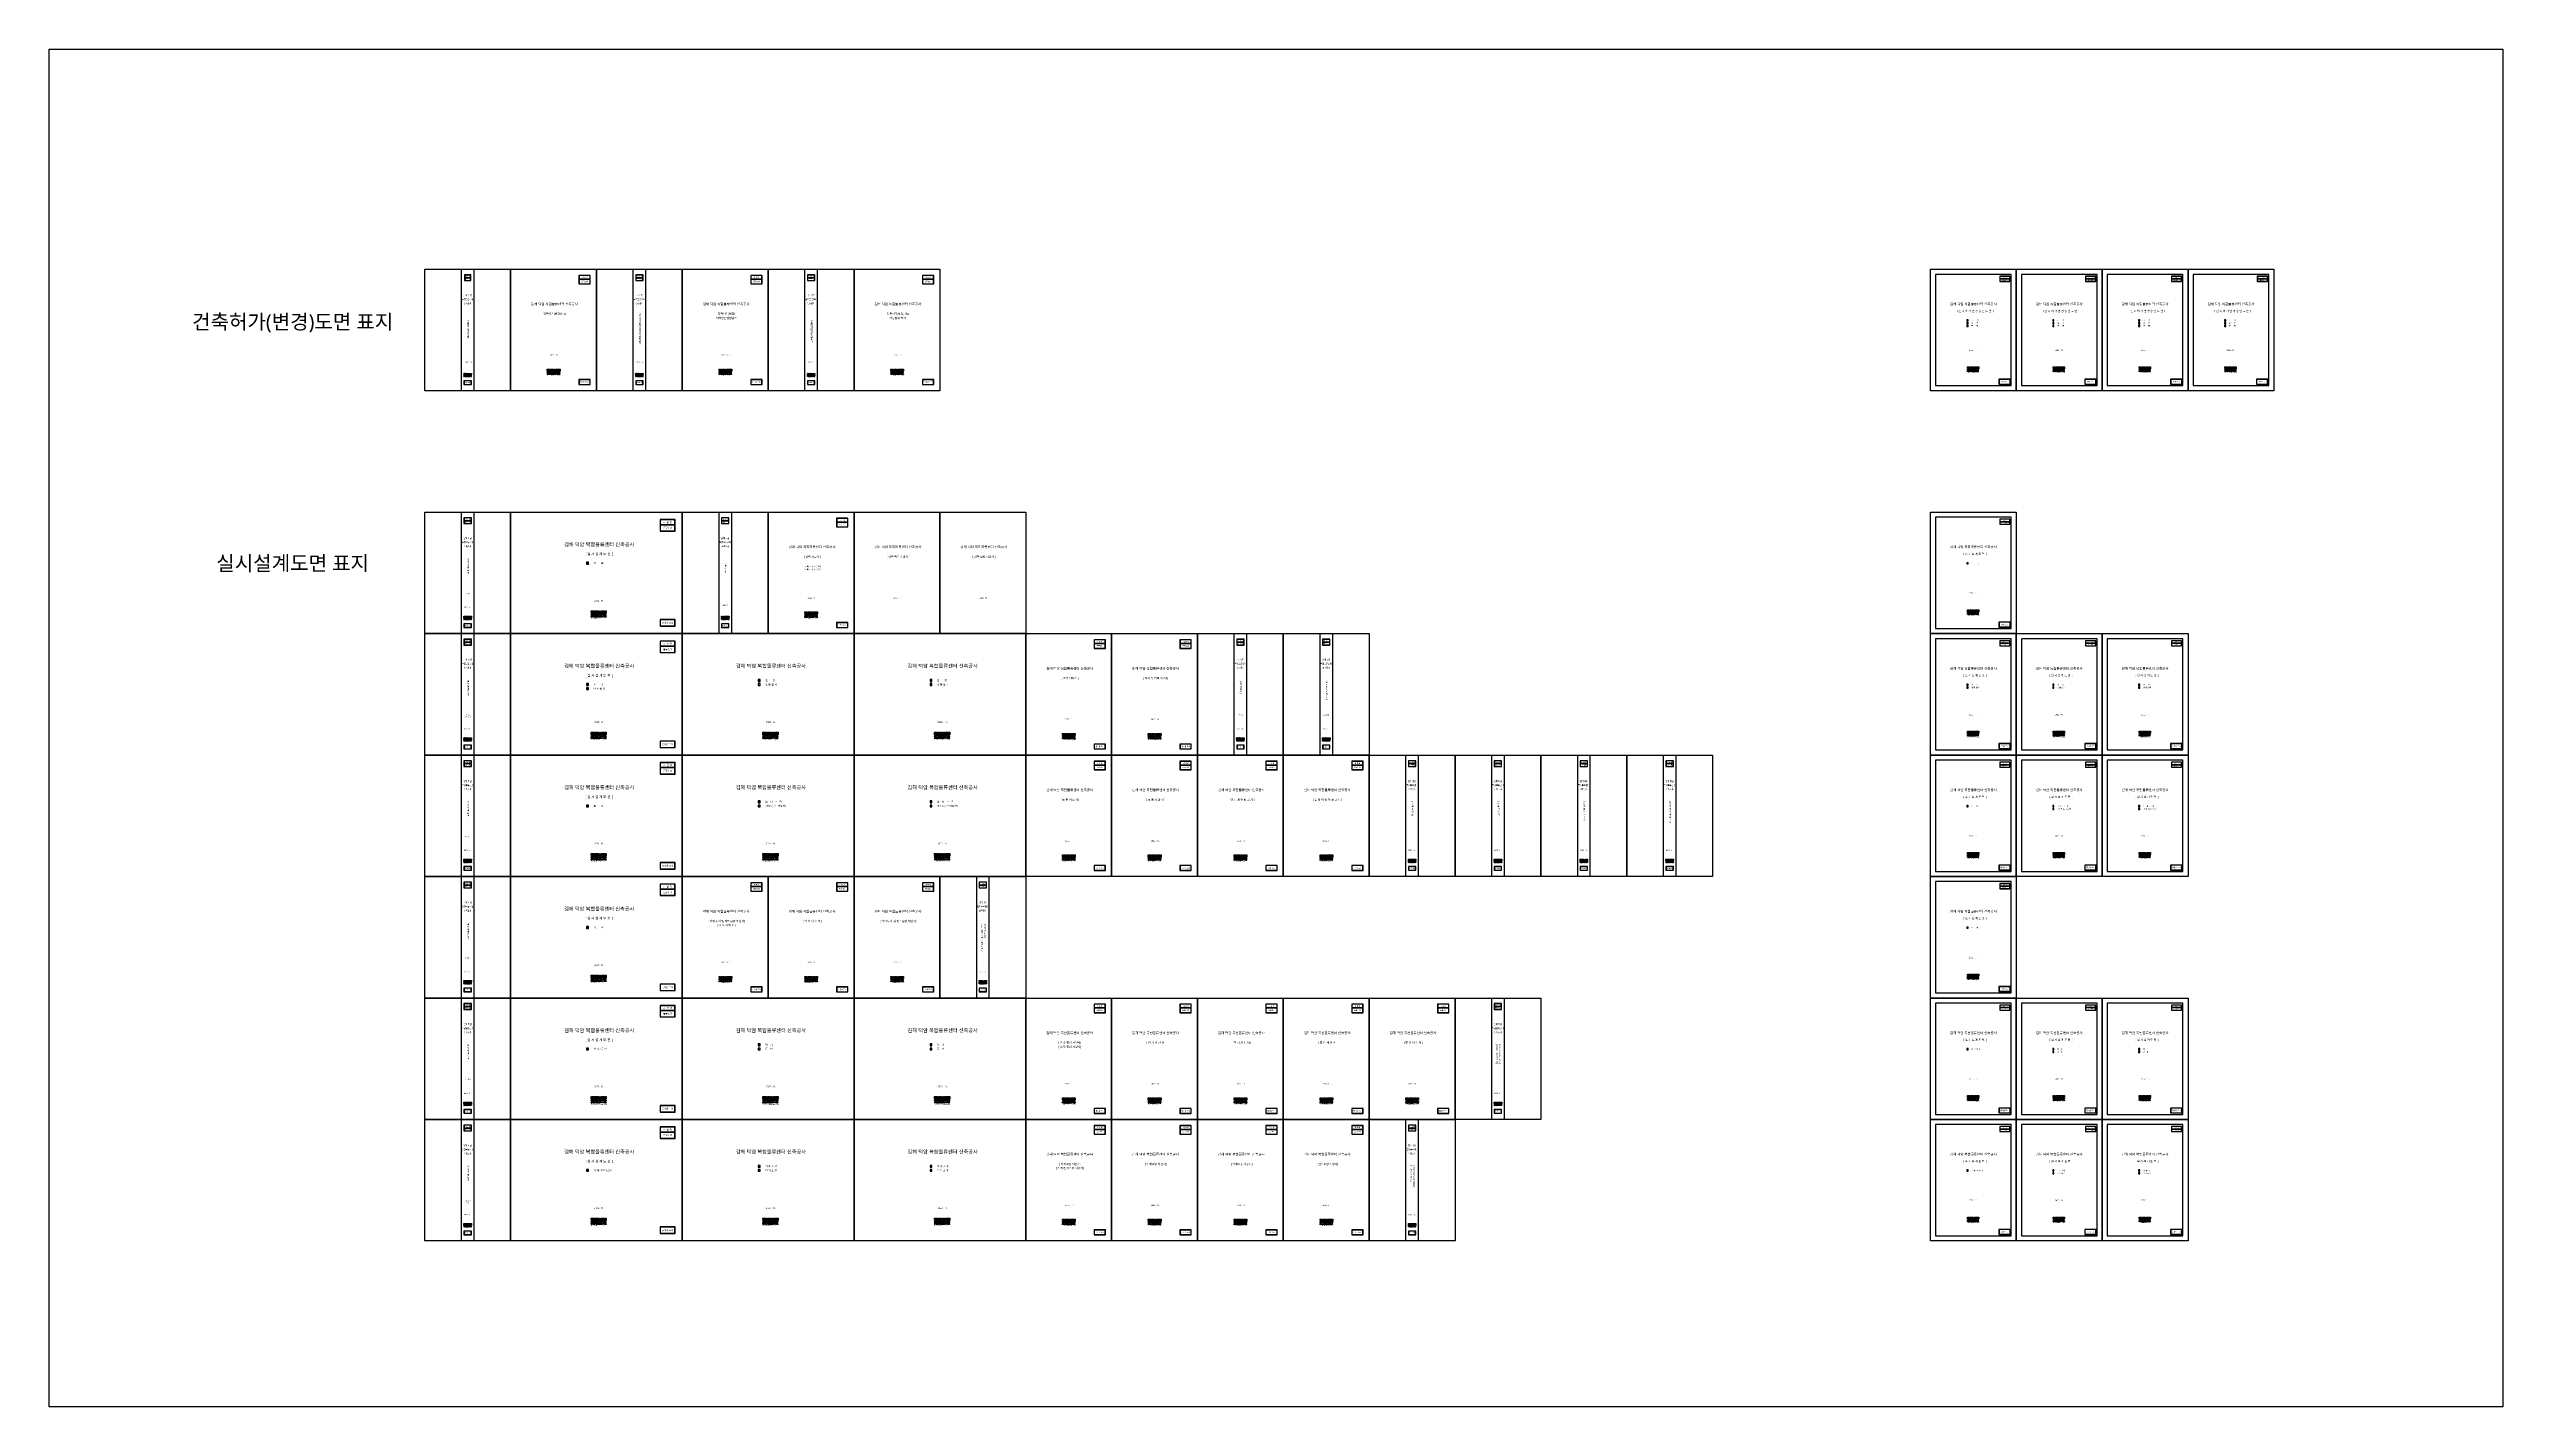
# Model space of a CAD drawing. Header units: millimetres. Extents: x 9953664 to 12293390, y 890820 to 1568026.
# Drawn here: x 11093023 to 12293390, y 899059 to 1563082 of the extents above; entities that cross this region are included whole.
import ezdxf
from ezdxf.enums import TextEntityAlignment as Align

# ---------------------------------------------------------------- set-up
doc = ezdxf.new("R2010")
doc.units = ezdxf.units.MM
doc.header["$LTSCALE"] = 200
doc.layers.get('DEFPOINTS').update_dxf_attribs({"color": 171})
for name, color, linetype in [('A1', 6, 'Continuous'), ('SASAC 도면번호', 6, 'Continuous'), ('text', 3, 'Continuous'), ('TIT', 7, 'Continuous')]:
    doc.layers.add(name, color=color, linetype=linetype)
doc.styles.add('@나눔바른고딕', font='')
doc.styles.add('CGS', font='cgse', dxfattribs={"bigfont": 'cgs'})
doc.styles.add('나눔바른고딕', font='')
doc.styles.get('@나눔바른고딕').set_extended_font_data('@NanumBarunGothic')
doc.styles.get('나눔바른고딕').set_extended_font_data('NanumBarunGothic')

# ---------------------------------------------------------------- blocks, each defined once
blk = doc.blocks.new('A$C43CE3710')
at = {"layer": 'A1'}
h = blk.add_hatch(color=164, dxfattribs=at)
h.dxf.hatch_style = 1
h.paths.add_polyline_path([(34767, 10097), (36861, 10097), (36861, 6171), (34767, 6171)], flags=16)
h.paths.add_polyline_path([(33459, 11406), (38170, 11406), (38170, 4862), (33459, 4862)])
h.paths.add_polyline_path([(28747, 10097), (30841, 10097), (30841, 6171), (28747, 6171)], flags=16)
h.paths.add_polyline_path([(27439, 11406), (32150, 11406), (32150, 4862), (27439, 4862)])
h.paths.add_polyline_path([(18060, 11406), (19369, 11406), (19369, 6171), (21441, 6171), (21441, 11406), (22749, 11406), (22749, 6171), (24821, 6171), (24821, 11406), (26130, 11406), (26130, 4862), (18060, 4862)])
h.paths.add_polyline_path([(12040, 4862), (12040, 11406), (16751, 11406), (16751, 4862), (15442, 4862), (15442, 10097), (13349, 10097), (13349, 4862)])
h.paths.add_polyline_path([(6020, 11406), (7329, 11406), (7329, 6171), (9423, 6171), (9423, 11406), (10731, 11406), (10731, 4862), (6020, 4862)])
h.paths.add_polyline_path([(0, 11406), (4711, 11406), (4711, 10097), (1309, 10097), (1309, 8788), (4711, 8788), (4711, 4862), (0, 4862), (0, 6171), (3403, 6171), (3403, 7479), (0, 7479)])
h = blk.add_hatch(color=252, dxfattribs=at)
h.dxf.hatch_style = 1
h.paths.add_polyline_path([(1448, 3097), (881, 3097), (52, 480), (555, 480), (721, 1003), (1607, 1003), (1773, 480), (2276, 480)])
h.paths.add_polyline_path([(873, 1483), (1164, 2403), (1455, 1483)], flags=16)
h.paths.add_polyline_path([(3644, 1924), (3644, 2458, 0.39079318), (3083, 2079), (3083, 2399), (2647, 2399), (2647, 480), (3083, 480), (3083, 1475, -0.48532001)])
h.paths.add_polyline_path([(5320, 2203, 0.24972359), (4774, 2464, 0.23418336), (4266, 2233, 0.16477702), (3989, 1439, 0.17273256), (4229, 676, 0.24203289), (4774, 414, 0.225337), (5320, 694, 0.09263325), (5526, 1178), (5121, 1178, -0.08651971), (5017, 970, -0.23828595), (4774, 846, -0.24030148), (4570, 965, -0.12391955), (4469, 1424, -0.14389496), (4589, 1884, -0.24232051), (4774, 2014, -0.20512917), (5012, 1919, -0.07566325), (5109, 1745), (5528, 1745, 0.10173738)])
h.paths.add_polyline_path([(7489, 1832), (7489, 480), (7053, 480), (7053, 1715, 0.49154519), (6669, 1982, 0.30989887), (6399, 1567), (6399, 480), (5963, 480), (5963, 3097), (6399, 3097), (6399, 2151, -0.79372345)])
h.paths.add_polyline_path([(8536, 2399), (8100, 2399), (8100, 480), (8536, 480)])
h.paths.add_polyline_path([(8536, 3097), (8100, 3097), (8100, 2617), (8536, 2617)])
h.paths.add_polyline_path([(9954, 2421), (9649, 2421), (9649, 3097), (9212, 3097), (9212, 2421), (8973, 2421), (8973, 2072), (9212, 2072), (9212, 959, 0.49773156), (9954, 432), (9954, 813, -0.55484251), (9649, 1003), (9649, 2072), (9954, 2072)])
h.paths.add_polyline_path([(11673, 2203, 0.24972359), (11128, 2464, 0.23418336), (10620, 2233, 0.16477702), (10343, 1439, 0.17273256), (10583, 676, 0.24203289), (11128, 414, 0.225337), (11673, 694, 0.06770676), (11842, 1041), (11416, 1041, -0.03119568), (11370, 970, -0.23828595), (11128, 846, -0.24030148), (10924, 965, -0.0918657), (10827, 1303), (11903, 1303, 0.19272497)])
h.paths.add_polyline_path([(11365, 1919, -0.11258812), (11489, 1652), (10847, 1652, -0.08738837), (10965, 1919, -0.19852825), (11128, 2014, -0.20512917)], flags=16)
h.paths.add_polyline_path([(13611, 2203, 0.24972359), (13066, 2464, 0.23418336), (12558, 2233, 0.16477702), (12281, 1439, 0.17273256), (12521, 676, 0.24203289), (13066, 414, 0.225337), (13611, 694, 0.09263325), (13818, 1178), (13412, 1178, -0.08651971), (13308, 970, -0.23828595), (13066, 846, -0.24030148), (12862, 965, -0.12391955), (12761, 1424, -0.14389496), (12881, 1884, -0.24232051), (13066, 2014, -0.20512917), (13303, 1919, -0.07566325), (13400, 1745), (13820, 1745, 0.10173738)])
h.paths.add_polyline_path([(15079, 2421), (14773, 2421), (14773, 3097), (14337, 3097), (14337, 2421), (14097, 2421), (14097, 2072), (14337, 2072), (14337, 959, 0.49773156), (15079, 432), (15079, 813, -0.55484251), (14773, 1003), (14773, 2072), (15079, 2072)])
h.paths.add_polyline_path([(16226, 2464, 0.30095953), (15601, 2067, 0.29674977), (15701, 1439, 0.08775406), (16003, 1282), (16477, 1152, -0.66792302), (16513, 871, -0.27917258), (16019, 883, -0.31504862), (15932, 1095), (15466, 1095, 0.32248309), (15920, 480, 0.18640092), (16622, 480, 0.27462993), (17016, 1003, 0.36496165), (16567, 1616), (16072, 1758, -0.67946351), (16048, 2016, -0.29598407), (16481, 1971, -0.26431808), (16543, 1815), (16980, 1815, 0.37920288)])
h.paths.add_polyline_path([(19860, 2528, 1.07265679), (18695, 2528, 0.12743598), (18904, 1966, 0.14414264), (18490, 1541, 0.85879956), (19707, 642, 0.01397692), (19781, 710), (19942, 480), (20474, 480), (20065, 1062, 0.11799367), (20324, 1854), (19928, 1854, -0.08565869), (19818, 1414), (19493, 1876, 0.24595207)])
h.paths.add_polyline_path([(19274, 2189), (19148, 2368, -0.19347712), (19151, 2667, -0.56799569), (19436, 2667, -0.35312605), (19357, 2269)], flags=16)
h.paths.add_polyline_path([(19134, 1637), (19550, 1040, 0.00203643), (19403, 917, -0.38091122), (18940, 980, -0.37397785), (19003, 1517)], flags=16)
h.paths.add_polyline_path([(23570, 2072), (22457, 2072), (22457, 2617), (23657, 2617), (23657, 3097), (21977, 3097), (21977, 480), (23657, 480), (23657, 916), (22457, 916), (22457, 1636), (23570, 1636)])
h.paths.add_polyline_path([(24838, 1982, -0.49154519), (25222, 1715), (25222, 480), (25658, 480), (25658, 1832, 0.79372345), (24568, 2151), (24568, 2421), (24132, 2421), (24132, 480), (24568, 480), (24568, 1567, -0.30989887)])
h.paths.add_polyline_path([(26315, 2226, 0.31359213), (26308, 837, 0.50092773), (27252, 843), (27310, 916), (27310, 728, -0.65970425), (26618, 523), (26136, 523, 0.3129269), (26646, 32, 0.28204385), (27586, 310, 0.18965059), (27746, 775), (27746, 2421), (27310, 2421), (27310, 2110, 0.58138937)])
h.paths.add_polyline_path([(27175, 1882, -0.31781328), (27175, 1174, -0.49640213), (26649, 1178, -0.25488513), (26649, 1879, -0.48857146)], flags=16)
h.paths.add_polyline_path([(28761, 3097), (28325, 3097), (28325, 2617), (28761, 2617)])
h.paths.add_polyline_path([(28761, 2399), (28325, 2399), (28325, 480), (28761, 480)])
h.paths.add_polyline_path([(30892, 1832), (30892, 480), (30455, 480), (30455, 1715, 0.49154519), (30071, 1982, 0.30989887), (29801, 1567), (29801, 480), (29365, 480), (29365, 2421), (29801, 2421), (29801, 2151, -0.79372345)])
h.paths.add_polyline_path([(32656, 2203, 0.24972359), (32111, 2464, 0.23418336), (31602, 2233, 0.16477702), (31325, 1439, 0.17273256), (31565, 676, 0.24203289), (32111, 414, 0.225337), (32656, 694, 0.06770676), (32825, 1041), (32399, 1041, -0.03119568), (32353, 970, -0.23828595), (32111, 846, -0.24030148), (31906, 965, -0.0918657), (31809, 1303), (32885, 1303, 0.19272497)])
h.paths.add_polyline_path([(31829, 1652, -0.08738837), (31948, 1919, -0.19852825), (32111, 2014, -0.20512917), (32348, 1919, -0.11258812), (32472, 1652)], flags=16)
h.paths.add_polyline_path([(34588, 2203, 0.24972359), (34043, 2464, 0.23418336), (33535, 2233, 0.16477702), (33258, 1439, 0.17273256), (33498, 676, 0.24203289), (34043, 414, 0.225337), (34588, 694, 0.06770676), (34757, 1041), (34331, 1041, -0.03119568), (34285, 970, -0.23828595), (34043, 846, -0.24030148), (33839, 965, -0.0918657), (33742, 1303), (34818, 1303, 0.19272497)])
h.paths.add_polyline_path([(33762, 1652, -0.08738837), (33880, 1919, -0.19852825), (34043, 2014, -0.20512917), (34280, 1919, -0.11258812), (34404, 1652)], flags=16)
h.paths.add_polyline_path([(36295, 1924), (36295, 2458, 0.39079318), (35734, 2079), (35734, 2399), (35298, 2399), (35298, 480), (35734, 480), (35734, 1475, -0.48532001)])
h.paths.add_polyline_path([(37686, 1616), (37192, 1758, -0.67946351), (37167, 2016, -0.29598407), (37601, 1971, -0.26431808), (37663, 1815), (38100, 1815, 0.37920288), (37345, 2464, 0.30095953), (36720, 2067, 0.29674977), (36820, 1439, 0.08775406), (37123, 1282), (37597, 1152, -0.66792302), (37633, 871, -0.27917258), (37139, 883, -0.31504862), (37052, 1095), (36586, 1095, 0.32248309), (37039, 480, 0.18640092), (37741, 480, 0.27462993), (38136, 1003, 0.36496165)])
at = {"layer": 'A1', "color": 252}
blk.add_line((881, 3097), (52, 480), dxfattribs=at)
at = {"layer": 'A1', "color": 164}
for points in [[(0, 11406), (4711, 11406), (4711, 10097), (1309, 10097), (1309, 8788), (4711, 8788), (4711, 4862), (0, 4862), (0, 6171), (3403, 6171), (3403, 7479), (0, 7479)], [(6020, 11406), (7329, 11406), (7329, 6171), (9423, 6171), (9423, 11406), (10731, 11406), (10731, 4862), (6020, 4862)], [(12040, 4862), (12040, 11406), (16751, 11406), (16751, 4862), (15442, 4862), (15442, 10097), (13349, 10097), (13349, 4862)], [(18060, 11406), (19369, 11406), (19369, 6171), (21441, 6171), (21441, 11406), (22749, 11406), (22749, 6171), (24821, 6171), (24821, 11406), (26130, 11406), (26130, 4862), (18060, 4862)], [(27439, 11406), (32150, 11406), (32150, 4862), (27439, 4862)], [(28747, 10097), (30841, 10097), (30841, 6171), (28747, 6171)], [(33459, 11406), (38170, 11406), (38170, 4862), (33459, 4862)], [(34767, 10097), (36861, 10097), (36861, 6171), (34767, 6171)]]:
    blk.add_lwpolyline(points, close=True, dxfattribs=at)
at = {"layer": 'A1', "color": 252}
for points in [[(52, 480), (881, 3097), (1448, 3097), (2276, 480), (1773, 480), (1607, 1003), (721, 1003), (555, 480)], [(1164, 2403), (873, 1483), (1455, 1483)], [(8100, 3097), (8536, 3097), (8536, 2617), (8100, 2617)], [(8100, 2399), (8536, 2399), (8536, 480), (8100, 480)], [(21977, 3097), (23657, 3097), (23657, 2617), (22457, 2617), (22457, 2072), (23570, 2072), (23570, 1636), (22457, 1636), (22457, 916), (23657, 916), (23657, 480), (21977, 480)], [(28325, 3097), (28761, 3097), (28761, 2617), (28325, 2617)], [(28325, 2399), (28761, 2399), (28761, 480), (28325, 480)]]:
    blk.add_lwpolyline(points, close=True, dxfattribs=at)
for points in [[(2647, 2399), (3083, 2399), (3083, 2079, -0.39079318), (3644, 2458), (3644, 1924, 0.48001727), (3083, 1483), (3083, 480), (2647, 480)], [(5109, 1745, 0.07566325), (5012, 1919, 0.20512917), (4774, 2014, 0.19852825), (4611, 1919, 0.15640875), (4469, 1424, 0.12391955), (4570, 965, 0.24030148), (4774, 846, 0.23828595), (5017, 970, 0.08651971), (5121, 1178), (5526, 1178, -0.09263325), (5320, 694, -0.225337), (4774, 414, -0.24203289), (4229, 676, -0.17273256), (3989, 1439, -0.15522161), (4237, 2194, -0.25473928), (4774, 2464, -0.24972359), (5320, 2203, -0.10173738), (5528, 1745)], [(5963, 3097), (6399, 3097), (6399, 2151, -0.79372345), (7489, 1832), (7489, 480), (7053, 480), (7053, 1715, 0.49154519), (6669, 1982, 0.30989887), (6399, 1567), (6399, 480), (5963, 480)], [(8973, 2421), (9212, 2421), (9212, 3097), (9649, 3097), (9649, 2421), (9954, 2421), (9954, 2072), (9649, 2072), (9649, 1003, 0.55484251), (9954, 813), (9954, 432, -0.49773156), (9212, 959), (9212, 2072), (8973, 2072)], [(10343, 1439, 0.17273256), (10583, 676, 0.24203289), (11128, 414, 0.225337), (11673, 694, 0.06770676), (11842, 1041), (11416, 1041, -0.03119568), (11370, 970, -0.23828595), (11128, 846, -0.24030148), (10924, 965, -0.0918657), (10827, 1303), (11903, 1303, 0.19272497), (11673, 2203, 0.24972359), (11128, 2464, 0.25473928), (10591, 2194, 0.15522161)], [(13400, 1745, 0.07566325), (13303, 1919, 0.20512917), (13066, 2014, 0.19852825), (12903, 1919, 0.15640875), (12761, 1424, 0.12391955), (12862, 965, 0.24030148), (13066, 846, 0.23828595), (13308, 970, 0.08651971), (13412, 1178), (13818, 1178, -0.09263325), (13611, 694, -0.225337), (13066, 414, -0.24203289), (12521, 676, -0.17273256), (12281, 1439, -0.15522161), (12529, 2194, -0.25473928), (13066, 2464, -0.24972359), (13611, 2203, -0.10173738), (13820, 1745)], [(14097, 2421), (14337, 2421), (14337, 3097), (14773, 3097), (14773, 2421), (15079, 2421), (15079, 2072), (14773, 2072), (14773, 1003, 0.55484251), (15079, 813), (15079, 432, -0.49773156), (14337, 959), (14337, 2072), (14097, 2072)], [(16543, 1815), (16980, 1815, 0.37920288), (16226, 2464, 0.2988451), (15603, 2072, 0.29918144), (15701, 1439, 0.08775406), (16003, 1282), (16477, 1152, -0.66792302), (16513, 871, -0.27917258), (16019, 883, -0.31504862), (15932, 1095), (15466, 1095, 0.32248309), (15920, 480, 0.18640092), (16622, 480, 0.27462993), (17016, 1003, 0.36496165), (16567, 1616), (16072, 1758, -0.67946351), (16048, 2016, -0.29598407), (16481, 1971, -0.26431808)], [(19148, 2368, -0.19347712), (19151, 2667, -0.56799569), (19436, 2667, -0.35312605), (19357, 2269), (19274, 2189)], [(24132, 2421), (24568, 2421), (24568, 2151, -0.79372345), (25658, 1832), (25658, 480), (25222, 480), (25222, 1715, 0.49154519), (24838, 1982, 0.30989887), (24568, 1567), (24568, 480), (24132, 480)], [(26649, 1879, 0.25488513), (26649, 1178, 0.49640213), (27175, 1174, 0.31781328), (27175, 1882, 0.48857146)], [(29365, 2421), (29801, 2421), (29801, 2151, -0.79372345), (30892, 1832), (30892, 480), (30455, 480), (30455, 1715, 0.49154519), (30071, 1982, 0.30989887), (29801, 1567), (29801, 480), (29365, 480)], [(31325, 1439, 0.17273256), (31565, 676, 0.24203289), (32111, 414, 0.225337), (32656, 694, 0.06770676), (32825, 1041), (32399, 1041, -0.03119568), (32353, 970, -0.23828595), (32111, 846, -0.24030148), (31906, 965, -0.0918657), (31809, 1303), (32885, 1303, 0.19272497), (32656, 2203, 0.24972359), (32111, 2464, 0.25473928), (31573, 2194, 0.15522161)], [(33258, 1439, 0.17273256), (33498, 676, 0.24203289), (34043, 414, 0.225337), (34588, 694, 0.06770676), (34757, 1041), (34331, 1041, -0.03119568), (34285, 970, -0.23828595), (34043, 846, -0.24030148), (33839, 965, -0.0918657), (33742, 1303), (34818, 1303, 0.19272497), (34588, 2203, 0.24972359), (34043, 2464, 0.25473928), (33506, 2194, 0.15522161)], [(35298, 2399), (35734, 2399), (35734, 2079, -0.39079318), (36295, 2458), (36295, 1924, 0.48001727), (35734, 1483), (35734, 480), (35298, 480)], [(37663, 1815), (38100, 1815, 0.37920288), (37345, 2464, 0.2988451), (36722, 2072, 0.29918144), (36820, 1439, 0.08775406), (37123, 1282), (37597, 1152, -0.66792302), (37633, 871, -0.27917258), (37139, 883, -0.31504862), (37052, 1095), (36586, 1095, 0.32248309), (37039, 480, 0.18640092), (37741, 480, 0.27462993), (38136, 1003, 0.36496165), (37686, 1616), (37192, 1758, -0.67946351), (37167, 2016, -0.29598407), (37601, 1971, -0.26431808)]]:
    blk.add_lwpolyline(points, format="xyb", close=True, dxfattribs=at)
for points in [[(11128, 2014, 0.19852825), (10965, 1919, 0.08738837), (10847, 1652), (11489, 1652, 0.11258812), (11365, 1919, 0.20512917), (11128, 2014)], [(19493, 1876), (19818, 1414, 0.08565869), (19928, 1854), (20324, 1854, -0.11799367), (20065, 1062), (20474, 480), (19942, 480), (19781, 710, -0.01397692), (19707, 642, -0.86197512), (18493, 1546, -0.14278561), (18904, 1966, -0.12743598), (18695, 2528, -1.07265679), (19860, 2528, -0.24595207), (19493, 1876)], [(19134, 1637), (19003, 1517, 0.37397785), (18940, 980, 0.38091122), (19403, 917, -0.00203643), (19550, 1040, -0.00203643)], [(27746, 775, -0.18965059), (27586, 310, -0.28204385), (26646, 32, -0.3129269), (26136, 523), (26618, 523, 0.65970425), (27310, 728), (27310, 916), (27224, 808, -0.47755789), (26308, 837, -0.31359213), (26315, 2226, -0.58138937), (27310, 2110), (27310, 2421), (27746, 2421), (27746, 759)], [(32111, 2014, 0.19852825), (31948, 1919, 0.08738837), (31829, 1652), (32472, 1652, 0.11258812), (32348, 1919, 0.20512917), (32111, 2014)], [(34043, 2014, 0.19852825), (33880, 1919, 0.08738837), (33762, 1652), (34404, 1652, 0.11258812), (34280, 1919, 0.20512917), (34043, 2014)]]:
    blk.add_lwpolyline(points, format="xyb", dxfattribs=at)
blk.add_lwpolyline([(19550, 1040), (19134, 1637)], dxfattribs=at)
blk = doc.blocks.new('A$C3F243212')
at = {"layer": 'A1'}
h = blk.add_hatch(color=164, dxfattribs=at)
h.dxf.hatch_style = 1
h.paths.add_polyline_path([(35429, 4372), (36596, 4372), (36596, 5266), (36967, 5266), (36967, 4372), (38134, 4372), (38134, 4001), (35429, 4001)])
h.paths.add_polyline_path([(32137, 5179), (34842, 5179), (34842, 4808), (33675, 4808), (33675, 3870), (33304, 3870), (33304, 4808), (32137, 4808)])
h.paths.add_polyline_path([(32595, 6444), (34384, 6444), (34384, 5942), (32595, 5942)], flags=16)
edge = h.paths.add_edge_path()
edge.add_line((32225, 6793), (34755, 6793))
edge.add_line((34755, 6793), (34755, 5789))
edge.add_arc((34537, 5789), 218, -90, 0, ccw=False)
edge.add_line((34537, 5571), (32443, 5571))
edge.add_arc((32443, 5789), 218, 180, 270, ccw=False)
edge.add_line((32225, 5789), (32225, 6793))
h.paths.add_polyline_path([(31110, 6793), (31481, 6793), (31481, 5768), (31851, 5768), (31851, 5397), (31481, 5397), (31481, 3870), (31110, 3870)])
h.paths.add_polyline_path([(27823, 6793), (28194, 6793), (28194, 5768), (28564, 5768), (28564, 5397), (28194, 5397), (28194, 3870), (27823, 3870)])
h.paths.add_polyline_path([(22296, 5571), (25000, 5571), (25000, 5200), (23834, 5200), (23834, 4873), (24913, 4873), (24913, 3870), (24542, 3870), (24542, 4524), (22383, 4524), (22383, 4873), (23463, 4873), (23463, 5200), (22296, 5200)])
edge = h.paths.add_edge_path()
edge.add_line((19229, 4904), (19600, 4904))
edge.add_line((19600, 4904), (19600, 4241))
edge.add_line((19600, 4241), (21646, 4241))
edge.add_line((21646, 4241), (21646, 3870))
edge.add_line((21646, 3870), (19459, 3870))
edge.add_arc((19459, 4100), 230, 179.2297389, 270, ccw=False)
edge.add_line((19229, 4103), (19229, 4904))
edge = h.paths.add_edge_path(flags=16)
edge.add_arc((16626, 6022), 331, 0, 360)
h.paths.add_polyline_path([(17976, 6814), (18347, 6814), (18347, 6313), (18718, 6313), (18718, 5942), (18347, 5942), (18347, 5397), (17976, 5397)])
h.paths.add_polyline_path([(16319, 4524), (17976, 4524), (17976, 4241), (16319, 4241)], flags=16)
edge = h.paths.add_edge_path()
edge.add_line((15948, 5157), (16319, 5157))
edge.add_line((16319, 5157), (16319, 4873))
edge.add_line((16319, 4873), (17976, 4873))
edge.add_line((17976, 4873), (17976, 5157))
edge.add_line((17976, 5157), (18347, 5157))
edge.add_line((18347, 5157), (18347, 4088))
edge.add_arc((18129, 4088), 218, -90, 0, ccw=False)
edge.add_line((18129, 3870), (16166, 3870))
edge.add_arc((16166, 4088), 218, 180, 270, ccw=False)
edge.add_line((15948, 4088), (15948, 5157))
edge = h.paths.add_edge_path(flags=16)
edge.add_arc((13806, 4598), 550, 0, 360)
h.paths.add_polyline_path([(9160, 5048), (11864, 5048), (11864, 4677), (10697, 4677), (10697, 3848), (10326, 3848), (10326, 4677), (9160, 4677)])
edge = h.paths.add_edge_path(flags=17)
edge.add_arc((10512, 6112), 483, 0, 360)
edge = h.paths.add_edge_path()
edge.add_arc((10512, 6112), 854, 0, 360)
edge = h.paths.add_edge_path()
edge.add_line((6093, 4904), (6464, 4904))
edge.add_line((6464, 4904), (6464, 4241))
edge.add_line((6464, 4241), (8510, 4241))
edge.add_line((8510, 4241), (8510, 3870))
edge.add_line((8510, 3870), (6323, 3870))
edge.add_arc((6323, 4100), 230, 179.2297389, 270, ccw=False)
edge.add_line((6093, 4103), (6093, 4904))
h.paths.add_polyline_path([(8118, 6814), (8489, 6814), (8489, 4808), (8118, 4808), (8118, 6045), (7579, 6045), (7579, 6416), (8118, 6416)])
h.paths.add_polyline_path([(1405, 5179), (4110, 5179), (4110, 4808), (2943, 4808), (2943, 3848), (2572, 3848), (2572, 4808), (1405, 4808)])
edge = h.paths.add_edge_path()
edge.add_arc((3942, 6001), 1263, 20.5249592, 58.3732571, ccw=False)
edge.add_arc((986, 5298), 4295, -15.4711327, 15.4711327, ccw=False)
edge.add_arc((4118, 4556), 1085, 296.6477499, 338.1535105, ccw=False)
edge.add_line((4604, 3586), (4604, 4064))
edge.add_arc((3725, 4825), 1163, 319.1052307, 350.2982338)
edge.add_arc((339, 5335), 4587, 351.1457072, 368.8542928)
edge.add_arc((3868, 5878), 1017, 9.2075907, 43.5882604)
edge.add_line((4604, 6579), (4604, 7076))
edge = h.paths.add_edge_path()
edge.add_arc((1573, 6001), 1263, 121.6267429, 159.4750408)
edge.add_arc((4529, 5298), 4295, 164.5288673, 195.4711327)
edge.add_arc((1397, 4556), 1085, 201.8464895, 243.3522501)
edge.add_line((911, 3586), (911, 4064))
edge.add_arc((1790, 4825), 1163, 189.7017662, 220.8947693, ccw=False)
edge.add_arc((5175, 5335), 4587, 171.1457072, 188.8542928, ccw=False)
edge.add_arc((1647, 5878), 1017, 136.4117396, 170.7924093, ccw=False)
edge.add_line((911, 6579), (911, 7076))
edge = h.paths.add_edge_path()
edge.add_line((36782, 6793), (36574, 6793))
edge.add_arc((35243, 6855), 1333, 328.5181945, 357.3235445, ccw=False)
edge.add_arc((35617, 6676), 922, 297.3084426, 325.8513261, ccw=False)
edge.add_arc((35402, 7130), 1423, 276.3605878, 296.6050629, ccw=False)
edge.add_line((35560, 5715), (35560, 5312))
edge.add_arc((35401, 7004), 1699, 275.359698, 296.3250997)
edge.add_arc((35578, 6701), 1349, 295.2980553, 314.0092055)
edge.add_arc((35465, 6837), 1525, 313.5112534, 329.6556358)
edge.add_arc((38098, 6837), 1525, 210.3443642, 226.4887466)
edge.add_arc((37985, 6701), 1349, 225.9907945, 244.7019447)
edge.add_arc((38162, 7004), 1699, 243.6749003, 264.640302)
edge.add_line((38003, 5312), (38003, 5715))
edge.add_arc((38161, 7130), 1423, 243.3949371, 263.6394122, ccw=False)
edge.add_arc((37947, 6676), 922, 214.1486739, 242.6915574, ccw=False)
edge.add_arc((38320, 6855), 1333, 182.6764555, 211.4818055, ccw=False)
edge.add_line((36989, 6793), (36782, 6793))
edge = h.paths.add_edge_path()
edge.add_line((29801, 6793), (30008, 6793))
edge.add_arc((34281, 6633), 4275, 177.8605451, 188.3860231)
edge.add_arc((32355, 6189), 2312, 184.4428429, 200.6493725)
edge.add_arc((30991, 5731), 875, 204.1203268, 250.9385705)
edge.add_line((30706, 4904), (30706, 4487))
edge.add_arc((30911, 5541), 1074, 224.0414432, 258.9788004, ccw=False)
edge.add_arc((31596, 6098), 1955, 203.3217843, 221.8019077, ccw=False)
edge.add_arc((28006, 6098), 1955, 318.1980923, 336.6782157, ccw=False)
edge.add_arc((28691, 5541), 1074, 281.0211996, 315.9585568, ccw=False)
edge.add_line((28897, 4487), (28897, 4904))
edge.add_arc((28611, 5731), 875, 289.0614295, 335.8796732)
edge.add_arc((27247, 6189), 2312, 339.3506275, 355.5571571)
edge.add_arc((25322, 6633), 4275, 351.6139769, 362.1394549)
edge.add_line((29594, 6793), (29801, 6793))
edge = h.paths.add_edge_path()
edge.add_line((26514, 6793), (26721, 6793))
edge.add_arc((30994, 6633), 4275, 177.8605451, 188.3860231)
edge.add_arc((29069, 6189), 2312, 184.4428429, 200.6493725)
edge.add_arc((27705, 5731), 875, 204.1203268, 250.9385705)
edge.add_line((27419, 4904), (27419, 4487))
edge.add_arc((27624, 5541), 1074, 224.0414432, 258.9788004, ccw=False)
edge.add_arc((28309, 6098), 1955, 203.3217843, 221.8019077, ccw=False)
edge.add_arc((24719, 6098), 1955, 318.1980923, 336.6782157, ccw=False)
edge.add_arc((25404, 5541), 1074, 281.0211996, 315.9585568, ccw=False)
edge.add_line((25610, 4487), (25610, 4904))
edge.add_arc((25324, 5731), 875, 289.0614295, 335.8796732)
edge.add_arc((23960, 6189), 2312, 339.3506275, 355.5571571)
edge.add_arc((22035, 6633), 4275, 351.6139769, 362.1394549)
edge.add_line((26307, 6793), (26514, 6793))
edge = h.paths.add_edge_path()
edge.add_line((23648, 6989), (23855, 6989))
edge.add_line((23855, 6989), (23855, 6771))
edge.add_line((23855, 6771), (24913, 6771))
edge.add_line((24913, 6771), (24913, 6400))
edge.add_line((24913, 6400), (23907, 6400))
edge.add_arc((24454, 6965), 787, 225.8990584, 261.083533)
edge.add_arc((24929, 9875), 3735, 260.800472, 269.7509695)
edge.add_line((24913, 6140), (24913, 5782))
edge.add_arc((24993, 11568), 5787, 262.4474325, 269.210567, ccw=False)
edge.add_arc((24404, 6950), 1131, 228.0299002, 261.246242, ccw=False)
edge.add_arc((22892, 6950), 1131, 278.753758, 311.9700998, ccw=False)
edge.add_arc((22303, 11568), 5787, 270.789433, 277.5525675, ccw=False)
edge.add_line((22383, 5782), (22383, 6140))
edge.add_arc((22367, 9875), 3735, 270.2490305, 279.199528)
edge.add_arc((22842, 6965), 787, 278.916467, 314.1009416)
edge.add_line((23389, 6400), (22383, 6400))
edge.add_line((22383, 6400), (22383, 6771))
edge.add_line((22383, 6771), (23441, 6771))
edge.add_line((23441, 6771), (23441, 6989))
edge.add_line((23441, 6989), (23648, 6989))
edge = h.paths.add_edge_path()
edge.add_arc((19186, 6888), 1637, 267.0085335, 316.5432539)
edge.add_line((20375, 5762), (21253, 5762))
edge.add_line((21253, 5762), (21253, 4808))
edge.add_line((21253, 4808), (21624, 4808))
edge.add_line((21624, 4808), (21624, 6814))
edge.add_line((21624, 6814), (21253, 6814))
edge.add_line((21253, 6814), (21253, 6133))
edge.add_line((21253, 6133), (20557, 6133))
edge.add_arc((18913, 6662), 1727, 342.1570915, 365.0767921)
edge.add_line((20633, 6814), (19145, 6814))
edge.add_line((19145, 6814), (19145, 6444))
edge.add_line((19145, 6444), (20222, 6444))
edge.add_arc((19451, 6485), 772, 302.4946438, 356.9566885, ccw=False)
edge.add_arc((19120, 7174), 1535, 269.2760093, 299.0797541, ccw=False)
edge.add_line((19101, 5640), (19101, 5253))
edge = h.paths.add_edge_path()
edge.add_line((16002, 6352), (15798, 6352))
edge.add_line((15798, 6352), (15798, 6701))
edge.add_line((15798, 6701), (16441, 6701))
edge.add_line((16441, 6701), (16441, 6989))
edge.add_line((16441, 6989), (16812, 6989))
edge.add_line((16812, 6989), (16812, 6701))
edge.add_line((16812, 6701), (17455, 6701))
edge.add_line((17455, 6701), (17455, 6352))
edge.add_line((17455, 6352), (17251, 6352))
edge.add_arc((16626, 6022), 706, -207.8673539, 27.8673539, ccw=False)
edge = h.paths.add_edge_path()
edge.add_line((13110, 5200), (12432, 5200))
edge.add_line((12432, 5200), (12432, 5571))
edge.add_line((12432, 5571), (13621, 5571))
edge.add_line((13621, 5571), (13621, 5881))
edge.add_line((13621, 5881), (13992, 5881))
edge.add_line((13992, 5881), (13992, 5571))
edge.add_line((13992, 5571), (15180, 5571))
edge.add_line((15180, 5571), (15180, 5200))
edge.add_line((15180, 5200), (14502, 5200))
edge.add_arc((13806, 4598), 920, -220.8663902, 40.8663902, ccw=False)
edge = h.paths.add_edge_path()
edge.add_line((13806, 6814), (15071, 6814))
edge.add_line((15071, 6814), (15071, 6444))
edge.add_line((15071, 6444), (14086, 6444))
edge.add_arc((14511, 6721), 508, 213.0613763, 256.3701243)
edge.add_arc((15032, 9801), 3631, 259.8371598, 270.6149519)
edge.add_line((15071, 6171), (15071, 5800))
edge.add_arc((15063, 10197), 4398, 260.7549334, 270.102439, ccw=False)
edge.add_arc((14572, 7128), 1290, 233.5673389, 260.3962883, ccw=False)
edge.add_arc((13040, 7128), 1290, 279.6037117, 306.4326611, ccw=False)
edge.add_arc((12549, 10197), 4398, 269.897561, 279.2450666, ccw=False)
edge.add_line((12541, 5800), (12541, 6171))
edge.add_arc((12580, 9801), 3631, 269.3850481, 280.1628402)
edge.add_arc((13101, 6721), 508, 283.6298757, 326.9386237)
edge.add_line((13527, 6444), (12541, 6444))
edge.add_line((12541, 6444), (12541, 6814))
edge.add_line((12541, 6814), (13806, 6814))
edge = h.paths.add_edge_path()
edge.add_line((6744, 6814), (6952, 6814))
edge.add_arc((9216, 6764), 2264, 178.7106424, 196.4933408)
edge.add_arc((7719, 6373), 720, 200.478151, 262.2820749)
edge.add_line((7623, 5659), (7623, 5263))
edge.add_arc((7788, 6488), 1237, 235.8667695, 262.3094648, ccw=False)
edge.add_arc((7567, 6258), 923, 206.9051679, 239.1871292, ccw=False)
edge.add_arc((5920, 6258), 923, 300.8128708, 333.0948321, ccw=False)
edge.add_arc((5699, 6488), 1237, 277.6905352, 304.1332305, ccw=False)
edge.add_line((5865, 5263), (5865, 5659))
edge.add_arc((5768, 6373), 720, 277.7179251, 339.521849)
edge.add_arc((4272, 6764), 2264, 343.5066592, 361.2893576)
edge.add_line((6536, 6814), (6744, 6814))
edge = h.paths.add_edge_path()
edge.add_line((2757, 6814), (4023, 6814))
edge.add_line((4023, 6814), (4023, 6444))
edge.add_line((4023, 6444), (3009, 6444))
edge.add_arc((3602, 6589), 610, 193.7907155, 256.7015494)
edge.add_arc((4048, 8509), 2581, 256.8595573, 269.4321538)
edge.add_line((4023, 5928), (4023, 5571))
edge.add_arc((4073, 9013), 3442, 257.9908415, 269.1556746, ccw=False)
edge.add_arc((3632, 6818), 1204, 223.3912482, 256.7894694, ccw=False)
edge.add_arc((1883, 6818), 1204, 283.2105306, 316.6087518, ccw=False)
edge.add_arc((1442, 9013), 3442, 270.8443254, 282.0091585, ccw=False)
edge.add_line((1492, 5571), (1492, 5928))
edge.add_arc((1467, 8509), 2581, 270.5678462, 283.1404427)
edge.add_arc((1913, 6589), 610, 283.2984506, 346.2092845)
edge.add_line((2506, 6444), (1492, 6444))
edge.add_line((1492, 6444), (1492, 6814))
edge.add_line((1492, 6814), (2757, 6814))
at = {"layer": 'A1', "color": 164}
for points in [[(911, 7076, 0.16666222), (390, 6444, 0.13583746), (390, 4152, 0.18310933), (911, 3586), (911, 4064, -0.13695186), (643, 4629, -0.07742242), (643, 6041, -0.15114951), (911, 6579)], [(4604, 7076, -0.16666222), (5125, 6444, -0.13583746), (5125, 4152, -0.18310933), (4604, 3586), (4604, 4064, 0.13695186), (4872, 4629, 0.07742242), (4872, 6041, 0.15114951), (4604, 6579)], [(6093, 4904), (6464, 4904), (6464, 4241), (8510, 4241), (8510, 3870), (6323, 3870, -0.4181566), (6093, 4103)], [(15948, 5157), (16319, 5157), (16319, 4873), (17976, 4873), (17976, 5157), (18347, 5157), (18347, 4088, -0.41421356), (18129, 3870), (16166, 3870, -0.41421356), (15948, 4088)], [(19229, 4904), (19600, 4904), (19600, 4241), (21646, 4241), (21646, 3870), (19459, 3870, -0.4181566), (19229, 4103)], [(32225, 6793), (34755, 6793), (34755, 5789, -0.41421356), (34537, 5571), (32443, 5571, -0.41421356), (32225, 5789)]]:
    blk.add_lwpolyline(points, format="xyb", close=True, dxfattribs=at)
for points in [[(1405, 5179), (4110, 5179), (4110, 4808), (2943, 4808), (2943, 3848), (2572, 3848), (2572, 4808), (1405, 4808)], [(8118, 6814), (8489, 6814), (8489, 4808), (8118, 4808), (8118, 6045), (7579, 6045), (7579, 6416), (8118, 6416)], [(9160, 5048), (11864, 5048), (11864, 4677), (10697, 4677), (10697, 3848), (10326, 3848), (10326, 4677), (9160, 4677)], [(16319, 4524), (17976, 4524), (17976, 4241), (16319, 4241)], [(17976, 6814), (18347, 6814), (18347, 6313), (18718, 6313), (18718, 5942), (18347, 5942), (18347, 5397), (17976, 5397)], [(22296, 5571), (25000, 5571), (25000, 5200), (23834, 5200), (23834, 4873), (24913, 4873), (24913, 3870), (24542, 3870), (24542, 4524), (22383, 4524), (22383, 4873), (23463, 4873), (23463, 5200), (22296, 5200)], [(27823, 6793), (28194, 6793), (28194, 5768), (28564, 5768), (28564, 5397), (28194, 5397), (28194, 3870), (27823, 3870)], [(31110, 6793), (31481, 6793), (31481, 5768), (31851, 5768), (31851, 5397), (31481, 5397), (31481, 3870), (31110, 3870)], [(32137, 5179), (34842, 5179), (34842, 4808), (33675, 4808), (33675, 3870), (33304, 3870), (33304, 4808), (32137, 4808)], [(32595, 6444), (34384, 6444), (34384, 5942), (32595, 5942)], [(35429, 4372), (36596, 4372), (36596, 5266), (36967, 5266), (36967, 4372), (38134, 4372), (38134, 4001), (35429, 4001)]]:
    blk.add_lwpolyline(points, close=True, dxfattribs=at)
for points in [[(2757, 6814), (1492, 6814), (1492, 6444), (2506, 6444, -0.28160921), (2054, 5995, -0.0549134), (1492, 5928), (1492, 5571, 0.04875435), (2158, 5646, 0.14676765), (2757, 5991)], [(2757, 6814), (4023, 6814), (4023, 6444), (3009, 6444, 0.28160921), (3461, 5995, 0.0549134), (4023, 5928), (4023, 5571, -0.04875435), (3357, 5646, -0.14676765), (2757, 5991)], [(6744, 6814), (6536, 6814, -0.07774775), (6443, 6121, -0.27640342), (5865, 5659), (5865, 5263, 0.11589274), (6393, 5465, 0.14179564), (6744, 5840, 0.34350848)], [(6744, 6814), (6952, 6814, 0.07774775), (7044, 6121, 0.27640342), (7623, 5659), (7623, 5263, -0.11589274), (7094, 5465, -0.14179564), (6744, 5840, -0.34350848)], [(13806, 6814), (12541, 6814), (12541, 6444), (13527, 6444, -0.19125202), (13221, 6227, -0.04706169), (12541, 6171), (12541, 5800, 0.04080882), (13256, 5857, 0.11760106), (13806, 6091, 0.50967659)], [(13806, 6814), (15071, 6814), (15071, 6444), (14086, 6444, 0.19125202), (14392, 6227, 0.04706169), (15071, 6171), (15071, 5800, -0.04080882), (14357, 5857, -0.11760106), (13806, 6091, -0.50967659)], [(20375, 5762, -0.21956567), (19101, 5253), (19101, 5640, 0.13078143), (19866, 5833, 0.24221205), (20222, 6444), (19145, 6444), (19145, 6814), (20633, 6814, -0.10034079), (20557, 6133, -0.10034079)], [(23648, 6989), (23441, 6989), (23441, 6771), (22383, 6771), (22383, 6400), (23389, 6400, -0.15473881), (22964, 6188, -0.03907378), (22383, 6140), (22383, 5782, 0.02951831), (23064, 5832, 0.14595705), (23648, 6109, 0.44124169)], [(23648, 6989), (23855, 6989), (23855, 6771), (24913, 6771), (24913, 6400), (23907, 6400, 0.15473881), (24332, 6188, 0.03907378), (24913, 6140), (24913, 5782, -0.02951831), (24232, 5832, -0.14595705), (23648, 6109, -0.44124169)], [(26514, 6793), (26307, 6793, -0.04595838), (26264, 6010, -0.07083243), (26123, 5373, -0.20717306), (25610, 4904), (25610, 4487, 0.15363493), (26176, 4795, 0.08080997), (26514, 5324, 0.28772262)], [(26514, 6793), (26721, 6793, 0.04595838), (26764, 6010, 0.07083243), (26906, 5373, 0.20717306), (27419, 4904), (27419, 4487, -0.15363493), (26852, 4795, -0.08080997), (26514, 5324, -0.28772262)], [(29801, 6793), (29594, 6793, -0.04595838), (29551, 6010, -0.07083243), (29410, 5373, -0.20717306), (28897, 4904), (28897, 4487, 0.15363493), (29463, 4795, 0.08080997), (29801, 5324, 0.28772262)], [(29801, 6793), (30008, 6793, 0.04595838), (30051, 6010, 0.07083243), (30192, 5373, 0.20717306), (30706, 4904), (30706, 4487, -0.15363493), (30139, 4795, -0.08080997), (29801, 5324, -0.28772262)], [(36782, 6793), (36574, 6793, -0.12635309), (36380, 6159, -0.12518975), (36040, 5857, -0.08856365), (35560, 5715), (35560, 5312, 0.09173486), (36155, 5481, 0.08182468), (36515, 5731, 0.07055991), (36782, 6066, 0.21671535)], [(36782, 6793), (36989, 6793, 0.12635309), (37183, 6159, 0.12518975), (37524, 5857, 0.08856365), (38003, 5715), (38003, 5312, -0.09173486), (37408, 5481, -0.08182468), (37048, 5731, -0.07055991), (36782, 6066, -0.21671535)]]:
    blk.add_lwpolyline(points, format="xyb", dxfattribs=at)
for points in [[(13110, 5200), (12432, 5200), (12432, 5571), (13621, 5571), (13621, 5881), (13992, 5881), (13992, 5571), (15180, 5571), (15180, 5200), (14502, 5200)], [(16002, 6352), (15798, 6352), (15798, 6701), (16441, 6701), (16441, 6989), (16812, 6989), (16812, 6701), (17455, 6701), (17455, 6352), (17251, 6352)], [(20557, 6133), (21253, 6133), (21253, 6814), (21624, 6814), (21624, 4808), (21253, 4808), (21253, 5762), (20375, 5762)]]:
    blk.add_lwpolyline(points, dxfattribs=at)
for centre, radius in [((10512, 6112), 854), ((10512, 6112), 483), ((13806, 4598), 550), ((16626, 6022), 331)]:
    blk.add_circle(centre, radius, dxfattribs=at)
for centre, radius, start, end in [((13806, 4598), 920, 139.1336102, 40.8663898), ((16626, 6022), 706, 152.1326462, 27.8673538)]:
    blk.add_arc(centre, radius, start, end, dxfattribs=at)
at = {"layer": 'A1', "style": 'CGS', "width": 0.85}
blk.add_text('TEL:02-6049-4355 E-mail:sunwooarc@naver.com', height=1308.69, dxfattribs=at).set_placement((628, 0))
blk = doc.blocks.new('표지A4')
at = {"layer": 'DEFPOINTS', "color": 2}
blk.add_lwpolyline([(10672613, 1466017), (10714613, 1466017), (10714613, 1406617), (10672613, 1406617)], close=True, dxfattribs=at)

msp = doc.modelspace()

# ---------------------------------------------------------------- hatches: boundary and pattern name
at = {"layer": 'TIT'}
h = msp.add_hatch(color=256, dxfattribs=at)
h.paths.add_polyline_path([(12031476, 1430417), (12031176, 1430117), (12031776, 1430117)])
h.paths.add_polyline_path([(12031176, 1430717), (12031176, 1430117), (12031476, 1430417)])
h.paths.add_polyline_path([(12031776, 1430717), (12031476, 1430417), (12031776, 1430117)])
h.paths.add_polyline_path([(12031776, 1430717), (12031176, 1430717), (12031476, 1430417)])
h = msp.add_hatch(color=256, dxfattribs=at)
h.paths.add_polyline_path([(12031476, 1429084), (12031176, 1428784), (12031776, 1428784)])
h.paths.add_polyline_path([(12031176, 1429384), (12031176, 1428784), (12031476, 1429084)])
h.paths.add_polyline_path([(12031776, 1429384), (12031476, 1429084), (12031776, 1428784)])
h.paths.add_polyline_path([(12031776, 1429384), (12031176, 1429384), (12031476, 1429084)])
h = msp.add_hatch(color=256, dxfattribs=at)
h.paths.add_polyline_path([(12073476, 1430417), (12073176, 1430117), (12073776, 1430117)])
h.paths.add_polyline_path([(12073176, 1430717), (12073176, 1430117), (12073476, 1430417)])
h.paths.add_polyline_path([(12073776, 1430717), (12073476, 1430417), (12073776, 1430117)])
h.paths.add_polyline_path([(12073776, 1430717), (12073176, 1430717), (12073476, 1430417)])
h = msp.add_hatch(color=256, dxfattribs=at)
h.paths.add_polyline_path([(12115476, 1429084), (12115176, 1428784), (12115776, 1428784)])
h.paths.add_polyline_path([(12115176, 1429384), (12115176, 1428784), (12115476, 1429084)])
h.paths.add_polyline_path([(12115776, 1429384), (12115476, 1429084), (12115776, 1428784)])
h.paths.add_polyline_path([(12115776, 1429384), (12115176, 1429384), (12115476, 1429084)])
h = msp.add_hatch(color=256, dxfattribs=at)
h.paths.add_polyline_path([(12031476, 1427751), (12031176, 1427451), (12031776, 1427451)])
h.paths.add_polyline_path([(12031176, 1428051), (12031176, 1427451), (12031476, 1427751)])
h.paths.add_polyline_path([(12031776, 1428051), (12031476, 1427751), (12031776, 1427451)])
h.paths.add_polyline_path([(12031776, 1428051), (12031176, 1428051), (12031476, 1427751)])
h = msp.add_hatch(color=256, dxfattribs=at)
h.paths.add_polyline_path([(12157476, 1427751), (12157176, 1427451), (12157776, 1427451)])
h.paths.add_polyline_path([(12157176, 1428051), (12157176, 1427451), (12157476, 1427751)])
h.paths.add_polyline_path([(12157776, 1428051), (12157476, 1427751), (12157776, 1427451)])
h.paths.add_polyline_path([(12157776, 1428051), (12157176, 1428051), (12157476, 1427751)])
h = msp.add_hatch(color=256, dxfattribs=at)
h.paths.add_polyline_path([(11356420, 1311722), (11355970, 1311272), (11356870, 1311272)])
h.paths.add_polyline_path([(11355970, 1312172), (11355970, 1311272), (11356420, 1311722)])
h.paths.add_polyline_path([(11356870, 1312172), (11356420, 1311722), (11356870, 1311272)])
h.paths.add_polyline_path([(11356870, 1312172), (11355970, 1312172), (11356420, 1311722)])
h = msp.add_hatch(color=256, dxfattribs=at)
h.paths.add_polyline_path([(12031476, 1311617), (12031176, 1311317), (12031776, 1311317)])
h.paths.add_polyline_path([(12031176, 1311917), (12031176, 1311317), (12031476, 1311617)])
h.paths.add_polyline_path([(12031776, 1311917), (12031476, 1311617), (12031776, 1311317)])
h.paths.add_polyline_path([(12031776, 1311917), (12031176, 1311917), (12031476, 1311617)])
h = msp.add_hatch(color=256, dxfattribs=at)
h.paths.add_polyline_path([(11356420, 1252322), (11355970, 1251872), (11356870, 1251872)])
h.paths.add_polyline_path([(11355970, 1252772), (11355970, 1251872), (11356420, 1252322)])
h.paths.add_polyline_path([(11356870, 1252772), (11356420, 1252322), (11356870, 1251872)])
h.paths.add_polyline_path([(11356870, 1252772), (11355970, 1252772), (11356420, 1252322)])
h = msp.add_hatch(color=256, dxfattribs=at)
h.paths.add_polyline_path([(11356420, 1250322), (11355970, 1249872), (11356870, 1249872)])
h.paths.add_polyline_path([(11355970, 1250772), (11355970, 1249872), (11356420, 1250322)])
h.paths.add_polyline_path([(11356870, 1250772), (11356420, 1250322), (11356870, 1249872)])
h.paths.add_polyline_path([(11356870, 1250772), (11355970, 1250772), (11356420, 1250322)])
h = msp.add_hatch(color=256, dxfattribs=at)
h.paths.add_polyline_path([(11440420, 1254322), (11439970, 1253872), (11440870, 1253872)])
h.paths.add_polyline_path([(11439970, 1254772), (11439970, 1253872), (11440420, 1254322)])
h.paths.add_polyline_path([(11440870, 1254772), (11440420, 1254322), (11440870, 1253872)])
h.paths.add_polyline_path([(11440870, 1254772), (11439970, 1254772), (11440420, 1254322)])
h = msp.add_hatch(color=256, dxfattribs=at)
h.paths.add_polyline_path([(11524420, 1252322), (11523970, 1251872), (11524870, 1251872)])
h.paths.add_polyline_path([(11523970, 1252772), (11523970, 1251872), (11524420, 1252322)])
h.paths.add_polyline_path([(11524870, 1252772), (11524420, 1252322), (11524870, 1251872)])
h.paths.add_polyline_path([(11524870, 1252772), (11523970, 1252772), (11524420, 1252322)])
h = msp.add_hatch(color=256, dxfattribs=at)
h.paths.add_polyline_path([(12031476, 1252217), (12031176, 1251917), (12031776, 1251917)])
h.paths.add_polyline_path([(12031176, 1252517), (12031176, 1251917), (12031476, 1252217)])
h.paths.add_polyline_path([(12031776, 1252517), (12031476, 1252217), (12031776, 1251917)])
h.paths.add_polyline_path([(12031776, 1252517), (12031176, 1252517), (12031476, 1252217)])
h = msp.add_hatch(color=256, dxfattribs=at)
h.paths.add_polyline_path([(12031476, 1250884), (12031176, 1250584), (12031776, 1250584)])
h.paths.add_polyline_path([(12031176, 1251184), (12031176, 1250584), (12031476, 1250884)])
h.paths.add_polyline_path([(12031776, 1251184), (12031476, 1250884), (12031776, 1250584)])
h.paths.add_polyline_path([(12031776, 1251184), (12031176, 1251184), (12031476, 1250884)])
h = msp.add_hatch(color=256, dxfattribs=at)
h.paths.add_polyline_path([(12073476, 1252217), (12073176, 1251917), (12073776, 1251917)])
h.paths.add_polyline_path([(12073176, 1252517), (12073176, 1251917), (12073476, 1252217)])
h.paths.add_polyline_path([(12073776, 1252517), (12073476, 1252217), (12073776, 1251917)])
h.paths.add_polyline_path([(12073776, 1252517), (12073176, 1252517), (12073476, 1252217)])
h = msp.add_hatch(color=256, dxfattribs=at)
h.paths.add_polyline_path([(12115476, 1250884), (12115176, 1250584), (12115776, 1250584)])
h.paths.add_polyline_path([(12115176, 1251184), (12115176, 1250584), (12115476, 1250884)])
h.paths.add_polyline_path([(12115776, 1251184), (12115476, 1250884), (12115776, 1250584)])
h.paths.add_polyline_path([(12115776, 1251184), (12115176, 1251184), (12115476, 1250884)])
h = msp.add_hatch(color=256, dxfattribs=at)
h.paths.add_polyline_path([(11356420, 1192922), (11355970, 1192472), (11356870, 1192472)])
h.paths.add_polyline_path([(11355970, 1193372), (11355970, 1192472), (11356420, 1192922)])
h.paths.add_polyline_path([(11356870, 1193372), (11356420, 1192922), (11356870, 1192472)])
h.paths.add_polyline_path([(11356870, 1193372), (11355970, 1193372), (11356420, 1192922)])
h = msp.add_hatch(color=256, dxfattribs=at)
h.paths.add_polyline_path([(11440420, 1194922), (11439970, 1194472), (11440870, 1194472)])
h.paths.add_polyline_path([(11439970, 1195372), (11439970, 1194472), (11440420, 1194922)])
h.paths.add_polyline_path([(11440870, 1195372), (11440420, 1194922), (11440870, 1194472)])
h.paths.add_polyline_path([(11440870, 1195372), (11439970, 1195372), (11440420, 1194922)])
h = msp.add_hatch(color=256, dxfattribs=at)
h.paths.add_polyline_path([(11524420, 1192922), (11523970, 1192472), (11524870, 1192472)])
h.paths.add_polyline_path([(11523970, 1193372), (11523970, 1192472), (11524420, 1192922)])
h.paths.add_polyline_path([(11524870, 1193372), (11524420, 1192922), (11524870, 1192472)])
h.paths.add_polyline_path([(11524870, 1193372), (11523970, 1193372), (11524420, 1192922)])
h = msp.add_hatch(color=256, dxfattribs=at)
h.paths.add_polyline_path([(12031476, 1192817), (12031176, 1192517), (12031776, 1192517)])
h.paths.add_polyline_path([(12031176, 1193117), (12031176, 1192517), (12031476, 1192817)])
h.paths.add_polyline_path([(12031776, 1193117), (12031476, 1192817), (12031776, 1192517)])
h.paths.add_polyline_path([(12031776, 1193117), (12031176, 1193117), (12031476, 1192817)])
h = msp.add_hatch(color=256, dxfattribs=at)
h.paths.add_polyline_path([(12073476, 1192817), (12073176, 1192517), (12073776, 1192517)])
h.paths.add_polyline_path([(12073176, 1193117), (12073176, 1192517), (12073476, 1192817)])
h.paths.add_polyline_path([(12073776, 1193117), (12073476, 1192817), (12073776, 1192517)])
h.paths.add_polyline_path([(12073776, 1193117), (12073176, 1193117), (12073476, 1192817)])
h = msp.add_hatch(color=256, dxfattribs=at)
h.paths.add_polyline_path([(12115476, 1191484), (12115176, 1191184), (12115776, 1191184)])
h.paths.add_polyline_path([(12115176, 1191784), (12115176, 1191184), (12115476, 1191484)])
h.paths.add_polyline_path([(12115776, 1191784), (12115476, 1191484), (12115776, 1191184)])
h.paths.add_polyline_path([(12115776, 1191784), (12115176, 1191784), (12115476, 1191484)])
h = msp.add_hatch(color=256, dxfattribs=at)
h.paths.add_polyline_path([(11356420, 1133522), (11355970, 1133072), (11356870, 1133072)])
h.paths.add_polyline_path([(11355970, 1133972), (11355970, 1133072), (11356420, 1133522)])
h.paths.add_polyline_path([(11356870, 1133972), (11356420, 1133522), (11356870, 1133072)])
h.paths.add_polyline_path([(11356870, 1133972), (11355970, 1133972), (11356420, 1133522)])
h = msp.add_hatch(color=256, dxfattribs=at)
h.paths.add_polyline_path([(12031476, 1133417), (12031176, 1133117), (12031776, 1133117)])
h.paths.add_polyline_path([(12031176, 1133717), (12031176, 1133117), (12031476, 1133417)])
h.paths.add_polyline_path([(12031776, 1133717), (12031476, 1133417), (12031776, 1133117)])
h.paths.add_polyline_path([(12031776, 1133717), (12031176, 1133717), (12031476, 1133417)])
h = msp.add_hatch(color=256, dxfattribs=at)
h.paths.add_polyline_path([(11356420, 1074122), (11355970, 1073672), (11356870, 1073672)])
h.paths.add_polyline_path([(11355970, 1074572), (11355970, 1073672), (11356420, 1074122)])
h.paths.add_polyline_path([(11356870, 1074572), (11356420, 1074122), (11356870, 1073672)])
h.paths.add_polyline_path([(11356870, 1074572), (11355970, 1074572), (11356420, 1074122)])
h = msp.add_hatch(color=256, dxfattribs=at)
h.paths.add_polyline_path([(11440420, 1076122), (11439970, 1075672), (11440870, 1075672)])
h.paths.add_polyline_path([(11439970, 1076572), (11439970, 1075672), (11440420, 1076122)])
h.paths.add_polyline_path([(11440870, 1076572), (11440420, 1076122), (11440870, 1075672)])
h.paths.add_polyline_path([(11440870, 1076572), (11439970, 1076572), (11440420, 1076122)])
h = msp.add_hatch(color=256, dxfattribs=at)
h.paths.add_polyline_path([(11524420, 1074122), (11523970, 1073672), (11524870, 1073672)])
h.paths.add_polyline_path([(11523970, 1074572), (11523970, 1073672), (11524420, 1074122)])
h.paths.add_polyline_path([(11524870, 1074572), (11524420, 1074122), (11524870, 1073672)])
h.paths.add_polyline_path([(11524870, 1074572), (11523970, 1074572), (11524420, 1074122)])
h = msp.add_hatch(color=256, dxfattribs=at)
h.paths.add_polyline_path([(12031476, 1074017), (12031176, 1073717), (12031776, 1073717)])
h.paths.add_polyline_path([(12031176, 1074317), (12031176, 1073717), (12031476, 1074017)])
h.paths.add_polyline_path([(12031776, 1074317), (12031476, 1074017), (12031776, 1073717)])
h.paths.add_polyline_path([(12031776, 1074317), (12031176, 1074317), (12031476, 1074017)])
h = msp.add_hatch(color=256, dxfattribs=at)
h.paths.add_polyline_path([(12073476, 1074017), (12073176, 1073717), (12073776, 1073717)])
h.paths.add_polyline_path([(12073176, 1074317), (12073176, 1073717), (12073476, 1074017)])
h.paths.add_polyline_path([(12073776, 1074317), (12073476, 1074017), (12073776, 1073717)])
h.paths.add_polyline_path([(12073776, 1074317), (12073176, 1074317), (12073476, 1074017)])
h = msp.add_hatch(color=256, dxfattribs=at)
h.paths.add_polyline_path([(12115476, 1072684), (12115176, 1072384), (12115776, 1072384)])
h.paths.add_polyline_path([(12115176, 1072984), (12115176, 1072384), (12115476, 1072684)])
h.paths.add_polyline_path([(12115776, 1072984), (12115476, 1072684), (12115776, 1072384)])
h.paths.add_polyline_path([(12115776, 1072984), (12115176, 1072984), (12115476, 1072684)])
h = msp.add_hatch(color=256, dxfattribs=at)
h.paths.add_polyline_path([(11356420, 1014722), (11355970, 1014272), (11356870, 1014272)])
h.paths.add_polyline_path([(11355970, 1015172), (11355970, 1014272), (11356420, 1014722)])
h.paths.add_polyline_path([(11356870, 1015172), (11356420, 1014722), (11356870, 1014272)])
h.paths.add_polyline_path([(11356870, 1015172), (11355970, 1015172), (11356420, 1014722)])
h = msp.add_hatch(color=256, dxfattribs=at)
h.paths.add_polyline_path([(11440420, 1016722), (11439970, 1016272), (11440870, 1016272)])
h.paths.add_polyline_path([(11439970, 1017172), (11439970, 1016272), (11440420, 1016722)])
h.paths.add_polyline_path([(11440870, 1017172), (11440420, 1016722), (11440870, 1016272)])
h.paths.add_polyline_path([(11440870, 1017172), (11439970, 1017172), (11440420, 1016722)])
h = msp.add_hatch(color=256, dxfattribs=at)
h.paths.add_polyline_path([(11524420, 1014722), (11523970, 1014272), (11524870, 1014272)])
h.paths.add_polyline_path([(11523970, 1015172), (11523970, 1014272), (11524420, 1014722)])
h.paths.add_polyline_path([(11524870, 1015172), (11524420, 1014722), (11524870, 1014272)])
h.paths.add_polyline_path([(11524870, 1015172), (11523970, 1015172), (11524420, 1014722)])
h = msp.add_hatch(color=256, dxfattribs=at)
h.paths.add_polyline_path([(12031476, 1014617), (12031176, 1014317), (12031776, 1014317)])
h.paths.add_polyline_path([(12031176, 1014917), (12031176, 1014317), (12031476, 1014617)])
h.paths.add_polyline_path([(12031776, 1014917), (12031476, 1014617), (12031776, 1014317)])
h.paths.add_polyline_path([(12031776, 1014917), (12031176, 1014917), (12031476, 1014617)])
h = msp.add_hatch(color=256, dxfattribs=at)
h.paths.add_polyline_path([(12073476, 1014617), (12073176, 1014317), (12073776, 1014317)])
h.paths.add_polyline_path([(12073176, 1014917), (12073176, 1014317), (12073476, 1014617)])
h.paths.add_polyline_path([(12073776, 1014917), (12073476, 1014617), (12073776, 1014317)])
h.paths.add_polyline_path([(12073776, 1014917), (12073176, 1014917), (12073476, 1014617)])
h = msp.add_hatch(color=256, dxfattribs=at)
h.paths.add_polyline_path([(12115476, 1013284), (12115176, 1012984), (12115776, 1012984)])
h.paths.add_polyline_path([(12115176, 1013584), (12115176, 1012984), (12115476, 1013284)])
h.paths.add_polyline_path([(12115776, 1013584), (12115476, 1013284), (12115776, 1012984)])
h.paths.add_polyline_path([(12115776, 1013584), (12115176, 1013584), (12115476, 1013284)])

# ---------------------------------------------------------------- linework, layer by layer
at = {"layer": 'DEFPOINTS'}
for points in [[(11276782, 1455422), (11318782, 1455422), (11318782, 1396022), (11276782, 1396022)], [(11318782, 1455422), (11360782, 1455422), (11360782, 1396022), (11318782, 1396022)], [(11360782, 1455422), (11402782, 1455422), (11402782, 1396022), (11360782, 1396022)], [(11402782, 1455422), (11444782, 1455422), (11444782, 1396022), (11402782, 1396022)], [(11444782, 1455422), (11486782, 1455422), (11486782, 1396022), (11444782, 1396022)], [(11486782, 1455422), (11528782, 1455422), (11528782, 1396022), (11486782, 1396022)], [(11276782, 1336622), (11318782, 1336622), (11318782, 1277222), (11276782, 1277222)], [(11402782, 1336622), (11444782, 1336622), (11444782, 1277222), (11402782, 1277222)], [(11444782, 1336622), (11486782, 1336622), (11486782, 1277222), (11444782, 1277222)], [(11486782, 1336622), (11528782, 1336622), (11528782, 1277222), (11486782, 1277222)], [(11528782, 1336622), (11570782, 1336622), (11570782, 1277222), (11528782, 1277222)], [(11276782, 1277222), (11318782, 1277222), (11318782, 1217822), (11276782, 1217822)], [(11570782, 1277222), (11612782, 1277222), (11612782, 1217822), (11570782, 1217822)], [(11612782, 1277222), (11654782, 1277222), (11654782, 1217822), (11612782, 1217822)], [(11654782, 1277222), (11696782, 1277222), (11696782, 1217822), (11654782, 1217822)], [(11696782, 1277222), (11738782, 1277222), (11738782, 1217822), (11696782, 1217822)], [(11276782, 1217822), (11318782, 1217822), (11318782, 1158422), (11276782, 1158422)], [(11570782, 1217822), (11612782, 1217822), (11612782, 1158422), (11570782, 1158422)], [(11612782, 1217822), (11654782, 1217822), (11654782, 1158422), (11612782, 1158422)], [(11654782, 1217822), (11696782, 1217822), (11696782, 1158422), (11654782, 1158422)], [(11696782, 1217822), (11738782, 1217822), (11738782, 1158422), (11696782, 1158422)], [(11738782, 1217822), (11780782, 1217822), (11780782, 1158422), (11738782, 1158422)], [(11780782, 1217822), (11822782, 1217822), (11822782, 1158422), (11780782, 1158422)], [(11822782, 1217822), (11864782, 1217822), (11864782, 1158422), (11822782, 1158422)], [(11864782, 1217822), (11906782, 1217822), (11906782, 1158422), (11864782, 1158422)], [(11276782, 1158422), (11318782, 1158422), (11318782, 1099022), (11276782, 1099022)], [(11402782, 1158422), (11444782, 1158422), (11444782, 1099022), (11402782, 1099022)], [(11444782, 1158422), (11486782, 1158422), (11486782, 1099022), (11444782, 1099022)], [(11486782, 1158422), (11528782, 1158422), (11528782, 1099022), (11486782, 1099022)], [(11528782, 1158422), (11570782, 1158422), (11570782, 1099022), (11528782, 1099022)], [(11276782, 1099022), (11318782, 1099022), (11318782, 1039622), (11276782, 1039622)], [(11570782, 1099022), (11612782, 1099022), (11612782, 1039622), (11570782, 1039622)], [(11612782, 1099022), (11654782, 1099022), (11654782, 1039622), (11612782, 1039622)], [(11654782, 1099022), (11696782, 1099022), (11696782, 1039622), (11654782, 1039622)], [(11696782, 1099022), (11738782, 1099022), (11738782, 1039622), (11696782, 1039622)], [(11738782, 1099022), (11780782, 1099022), (11780782, 1039622), (11738782, 1039622)], [(11780782, 1099022), (11822782, 1099022), (11822782, 1039622), (11780782, 1039622)], [(11276782, 1039622), (11318782, 1039622), (11318782, 980222), (11276782, 980222)], [(11570782, 1039622), (11612782, 1039622), (11612782, 980222), (11570782, 980222)], [(11612782, 1039622), (11654782, 1039622), (11654782, 980222), (11612782, 980222)], [(11654782, 1039622), (11696782, 1039622), (11696782, 980222), (11654782, 980222)], [(11696782, 1039622), (11738782, 1039622), (11738782, 980222), (11696782, 980222)], [(11738782, 1039622), (11780782, 1039622), (11780782, 980222), (11738782, 980222)]]:
    msp.add_lwpolyline(points, close=True, dxfattribs=at)
at = {"layer": 'DEFPOINTS', "color": 8}
for points in [[(11300782, 1455422), (11300782, 1396022), (11294782, 1396022), (11294782, 1455422), (11300782, 1455422)], [(11384782, 1455422), (11384782, 1396022), (11378782, 1396022), (11378782, 1455422), (11384782, 1455422)], [(11468782, 1455422), (11468782, 1396022), (11462782, 1396022), (11462782, 1455422), (11468782, 1455422)], [(11300782, 1336622), (11300782, 1277222), (11294782, 1277222), (11294782, 1336622), (11300782, 1336622)], [(11426782, 1336622), (11426782, 1277222), (11420782, 1277222), (11420782, 1336622), (11426782, 1336622)], [(11300782, 1277222), (11300782, 1217822), (11294782, 1217822), (11294782, 1277222), (11300782, 1277222)], [(11678782, 1277222), (11678782, 1217822), (11672782, 1217822), (11672782, 1277222), (11678782, 1277222)], [(11720782, 1277222), (11720782, 1217822), (11714782, 1217822), (11714782, 1277222), (11720782, 1277222)], [(11300782, 1217822), (11300782, 1158422), (11294782, 1158422), (11294782, 1217822), (11300782, 1217822)], [(11762782, 1217822), (11762782, 1158422), (11756782, 1158422), (11756782, 1217822), (11762782, 1217822)], [(11804782, 1217822), (11804782, 1158422), (11798782, 1158422), (11798782, 1217822), (11804782, 1217822)], [(11846782, 1217822), (11846782, 1158422), (11840782, 1158422), (11840782, 1217822), (11846782, 1217822)], [(11888782, 1217822), (11888782, 1158422), (11882782, 1158422), (11882782, 1217822), (11888782, 1217822)], [(11300782, 1158422), (11300782, 1099022), (11294782, 1099022), (11294782, 1158422), (11300782, 1158422)], [(11552782, 1158422), (11552782, 1099022), (11546782, 1099022), (11546782, 1158422), (11552782, 1158422)], [(11300782, 1099022), (11300782, 1039622), (11294782, 1039622), (11294782, 1099022), (11300782, 1099022)], [(11804782, 1099022), (11804782, 1039622), (11798782, 1039622), (11798782, 1099022), (11804782, 1099022)], [(11300782, 1039622), (11300782, 980222), (11294782, 980222), (11294782, 1039622), (11300782, 1039622)], [(11762782, 1039622), (11762782, 980222), (11756782, 980222), (11756782, 1039622), (11762782, 1039622)]]:
    msp.add_lwpolyline(points, dxfattribs=at)
for points in [[(12013360, 1455422), (12055360, 1455422), (12055360, 1396022), (12013360, 1396022)], [(12015860, 1398522), (12052860, 1398522), (12052860, 1452922), (12015860, 1452922)], [(12055360, 1455422), (12097360, 1455422), (12097360, 1396022), (12055360, 1396022)], [(12057860, 1398522), (12094860, 1398522), (12094860, 1452922), (12057860, 1452922)], [(12097360, 1455422), (12139360, 1455422), (12139360, 1396022), (12097360, 1396022)], [(12099860, 1398522), (12136860, 1398522), (12136860, 1452922), (12099860, 1452922)], [(12139360, 1455422), (12181360, 1455422), (12181360, 1396022), (12139360, 1396022)], [(12141860, 1398522), (12178860, 1398522), (12178860, 1452922), (12141860, 1452922)], [(11318782, 1336622), (11402782, 1336622), (11402782, 1277222), (11318782, 1277222)], [(12013360, 1336622), (12055360, 1336622), (12055360, 1277222), (12013360, 1277222)], [(12015860, 1279722), (12052860, 1279722), (12052860, 1334122), (12015860, 1334122)], [(11318782, 1277222), (11402782, 1277222), (11402782, 1217822), (11318782, 1217822)], [(11402782, 1277222), (11486782, 1277222), (11486782, 1217822), (11402782, 1217822)], [(11486782, 1277222), (11570782, 1277222), (11570782, 1217822), (11486782, 1217822)], [(12013360, 1277222), (12055360, 1277222), (12055360, 1217822), (12013360, 1217822)], [(12015860, 1220322), (12052860, 1220322), (12052860, 1274722), (12015860, 1274722)], [(12055360, 1277222), (12097360, 1277222), (12097360, 1217822), (12055360, 1217822)], [(12057860, 1220322), (12094860, 1220322), (12094860, 1274722), (12057860, 1274722)], [(12097360, 1277222), (12139360, 1277222), (12139360, 1217822), (12097360, 1217822)], [(12099860, 1220322), (12136860, 1220322), (12136860, 1274722), (12099860, 1274722)], [(11318782, 1217822), (11402782, 1217822), (11402782, 1158422), (11318782, 1158422)], [(11402782, 1217822), (11486782, 1217822), (11486782, 1158422), (11402782, 1158422)], [(11486782, 1217822), (11570782, 1217822), (11570782, 1158422), (11486782, 1158422)], [(12013360, 1217822), (12055360, 1217822), (12055360, 1158422), (12013360, 1158422)], [(12015860, 1160922), (12052860, 1160922), (12052860, 1215322), (12015860, 1215322)], [(12055360, 1217822), (12097360, 1217822), (12097360, 1158422), (12055360, 1158422)], [(12057860, 1160922), (12094860, 1160922), (12094860, 1215322), (12057860, 1215322)], [(12097360, 1217822), (12139360, 1217822), (12139360, 1158422), (12097360, 1158422)], [(12099860, 1160922), (12136860, 1160922), (12136860, 1215322), (12099860, 1215322)], [(11318782, 1158422), (11402782, 1158422), (11402782, 1099022), (11318782, 1099022)], [(12013360, 1158422), (12055360, 1158422), (12055360, 1099022), (12013360, 1099022)], [(12015860, 1101522), (12052860, 1101522), (12052860, 1155922), (12015860, 1155922)], [(11318782, 1099022), (11402782, 1099022), (11402782, 1039622), (11318782, 1039622)], [(11402782, 1099022), (11486782, 1099022), (11486782, 1039622), (11402782, 1039622)], [(11486782, 1099022), (11570782, 1099022), (11570782, 1039622), (11486782, 1039622)], [(12013360, 1099022), (12055360, 1099022), (12055360, 1039622), (12013360, 1039622)], [(12015860, 1042122), (12052860, 1042122), (12052860, 1096522), (12015860, 1096522)], [(12055360, 1099022), (12097360, 1099022), (12097360, 1039622), (12055360, 1039622)], [(12057860, 1042122), (12094860, 1042122), (12094860, 1096522), (12057860, 1096522)], [(12097360, 1099022), (12139360, 1099022), (12139360, 1039622), (12097360, 1039622)], [(12099860, 1042122), (12136860, 1042122), (12136860, 1096522), (12099860, 1096522)], [(11318782, 1039622), (11402782, 1039622), (11402782, 980222), (11318782, 980222)], [(11402782, 1039622), (11486782, 1039622), (11486782, 980222), (11402782, 980222)], [(11486782, 1039622), (11570782, 1039622), (11570782, 980222), (11486782, 980222)], [(12013360, 1039622), (12055360, 1039622), (12055360, 980222), (12013360, 980222)], [(12015860, 982722), (12052860, 982722), (12052860, 1037122), (12015860, 1037122)], [(12055360, 1039622), (12097360, 1039622), (12097360, 980222), (12055360, 980222)], [(12057860, 982722), (12094860, 982722), (12094860, 1037122), (12057860, 1037122)], [(12097360, 1039622), (12139360, 1039622), (12139360, 980222), (12097360, 980222)], [(12099860, 982722), (12136860, 982722), (12136860, 1037122), (12099860, 1037122)]]:
    msp.add_lwpolyline(points, close=True, dxfattribs=at)
at = {"layer": 'SASAC 도면번호', "ltscale": 10}
msp.add_lwpolyline([(11093023, 1563082), (12293390, 1563082), (12293390, 899059), (11093023, 899059)], close=True, dxfattribs=at)
at = {"layer": 'TIT', "color": 8}
for points in [[(11296282, 1449847), (11299282, 1449847), (11299282, 1452660), (11296282, 1452660)], [(11379982, 1449847), (11383582, 1449847), (11383582, 1452660), (11379982, 1452660)], [(11463982, 1449847), (11467582, 1449847), (11467582, 1452660), (11463982, 1452660)], [(11352232, 1448222), (11357782, 1448222), (11357782, 1452422), (11352232, 1452422)], [(11436232, 1448222), (11441782, 1448222), (11441782, 1452422), (11436232, 1452422)], [(11520232, 1448222), (11525782, 1448222), (11525782, 1452422), (11520232, 1452422)], [(12047210, 1449472), (12052210, 1449472), (12052210, 1451972), (12047210, 1451972)], [(12089210, 1449472), (12094210, 1449472), (12094210, 1451972), (12089210, 1451972)], [(12131210, 1449472), (12136210, 1449472), (12136210, 1451972), (12131210, 1451972)], [(12173210, 1449472), (12178210, 1449472), (12178210, 1451972), (12173210, 1451972)], [(11295982, 1399072), (11299582, 1399072), (11299582, 1400872), (11295982, 1400872)], [(11352232, 1399022), (11357782, 1399022), (11357782, 1401422), (11352232, 1401422)], [(11379982, 1399072), (11383582, 1399072), (11383582, 1400872), (11379982, 1400872)], [(11436232, 1399022), (11441782, 1399022), (11441782, 1401422), (11436232, 1401422)], [(11463982, 1399072), (11467582, 1399072), (11467582, 1400872), (11463982, 1400872)], [(11520232, 1399022), (11525782, 1399022), (11525782, 1401422), (11520232, 1401422)], [(12046810, 1399221), (12052360, 1399221), (12052360, 1401621), (12046810, 1401621)], [(12088810, 1399221), (12094360, 1399221), (12094360, 1401621), (12088810, 1401621)], [(12130810, 1399221), (12136360, 1399221), (12136360, 1401621), (12130810, 1401621)], [(12172810, 1399221), (12178360, 1399221), (12178360, 1401621), (12172810, 1401621)], [(11295982, 1331047), (11299582, 1331047), (11299582, 1333860), (11295982, 1333860)], [(11391882, 1327374), (11399282, 1327374), (11399282, 1332974), (11391882, 1332974)], [(11421982, 1331047), (11425582, 1331047), (11425582, 1333860), (11421982, 1333860)], [(11478232, 1329422), (11483782, 1329422), (11483782, 1333622), (11478232, 1333622)], [(12047210, 1330672), (12052210, 1330672), (12052210, 1333172), (12047210, 1333172)], [(11295982, 1280272), (11299582, 1280272), (11299582, 1282072), (11295982, 1282072)], [(11295982, 1271647), (11299582, 1271647), (11299582, 1274460), (11295982, 1274460)], [(11391882, 1280871), (11399282, 1280871), (11399282, 1284071), (11391882, 1284071)], [(11391882, 1267974), (11399282, 1267974), (11399282, 1273574), (11391882, 1273574)], [(11421982, 1280272), (11425582, 1280272), (11425582, 1282072), (11421982, 1282072)], [(11478232, 1280222), (11483782, 1280222), (11483782, 1282622), (11478232, 1282622)], [(11604232, 1270022), (11609782, 1270022), (11609782, 1274222), (11604232, 1274222)], [(11646232, 1270022), (11651782, 1270022), (11651782, 1274222), (11646232, 1274222)], [(11673982, 1271647), (11677582, 1271647), (11677582, 1274460), (11673982, 1274460)], [(11715982, 1271647), (11719582, 1271647), (11719582, 1274460), (11715982, 1274460)], [(12046810, 1280421), (12052360, 1280421), (12052360, 1282821), (12046810, 1282821)], [(12047210, 1271272), (12052210, 1271272), (12052210, 1273772), (12047210, 1273772)], [(12089210, 1271272), (12094210, 1271272), (12094210, 1273772), (12089210, 1273772)], [(12131210, 1271272), (12136210, 1271272), (12136210, 1273772), (12131210, 1273772)], [(11391882, 1221471), (11399282, 1221471), (11399282, 1224671), (11391882, 1224671)], [(11295982, 1220872), (11299582, 1220872), (11299582, 1222672), (11295982, 1222672)], [(11295982, 1212247), (11299582, 1212247), (11299582, 1215060), (11295982, 1215060)], [(11391882, 1208574), (11399282, 1208574), (11399282, 1214174), (11391882, 1214174)], [(11604232, 1220822), (11609782, 1220822), (11609782, 1223222), (11604232, 1223222)], [(11604232, 1210622), (11609782, 1210622), (11609782, 1214822), (11604232, 1214822)], [(11646232, 1220822), (11651782, 1220822), (11651782, 1223222), (11646232, 1223222)], [(11646232, 1210622), (11651782, 1210622), (11651782, 1214822), (11646232, 1214822)], [(11673982, 1220872), (11677582, 1220872), (11677582, 1222672), (11673982, 1222672)], [(11688232, 1210622), (11693782, 1210622), (11693782, 1214822), (11688232, 1214822)], [(11715982, 1220872), (11719582, 1220872), (11719582, 1222672), (11715982, 1222672)], [(11730232, 1210622), (11735782, 1210622), (11735782, 1214822), (11730232, 1214822)], [(11757982, 1212247), (11761582, 1212247), (11761582, 1215060), (11757982, 1215060)], [(11799982, 1212247), (11803582, 1212247), (11803582, 1215060), (11799982, 1215060)], [(11841982, 1212247), (11845582, 1212247), (11845582, 1215060), (11841982, 1215060)], [(11883982, 1212247), (11887582, 1212247), (11887582, 1215060), (11883982, 1215060)], [(12046810, 1221021), (12052360, 1221021), (12052360, 1223421), (12046810, 1223421)], [(12047210, 1211872), (12052210, 1211872), (12052210, 1214372), (12047210, 1214372)], [(12088810, 1221021), (12094360, 1221021), (12094360, 1223421), (12088810, 1223421)], [(12089210, 1211872), (12094210, 1211872), (12094210, 1214372), (12089210, 1214372)], [(12130810, 1221021), (12136360, 1221021), (12136360, 1223421), (12130810, 1223421)], [(12131210, 1211872), (12136210, 1211872), (12136210, 1214372), (12131210, 1214372)], [(11391882, 1162071), (11399282, 1162071), (11399282, 1165271), (11391882, 1165271)], [(11295982, 1161472), (11299582, 1161472), (11299582, 1163272), (11295982, 1163272)], [(11295982, 1152847), (11299582, 1152847), (11299582, 1155660), (11295982, 1155660)], [(11391882, 1149174), (11399282, 1149174), (11399282, 1154774), (11391882, 1154774)], [(11436232, 1151222), (11441782, 1151222), (11441782, 1155422), (11436232, 1155422)], [(11478232, 1151222), (11483782, 1151222), (11483782, 1155422), (11478232, 1155422)], [(11520232, 1151222), (11525782, 1151222), (11525782, 1155422), (11520232, 1155422)], [(11547982, 1152847), (11551582, 1152847), (11551582, 1155660), (11547982, 1155660)], [(11604232, 1161422), (11609782, 1161422), (11609782, 1163822), (11604232, 1163822)], [(11646232, 1161422), (11651782, 1161422), (11651782, 1163822), (11646232, 1163822)], [(11688232, 1161422), (11693782, 1161422), (11693782, 1163822), (11688232, 1163822)], [(11730232, 1161422), (11735782, 1161422), (11735782, 1163822), (11730232, 1163822)], [(11757982, 1161472), (11761582, 1161472), (11761582, 1163272), (11757982, 1163272)], [(11799982, 1161472), (11803582, 1161472), (11803582, 1163272), (11799982, 1163272)], [(11841982, 1161472), (11845582, 1161472), (11845582, 1163272), (11841982, 1163272)], [(11883982, 1161472), (11887582, 1161472), (11887582, 1163272), (11883982, 1163272)], [(12046810, 1161621), (12052360, 1161621), (12052360, 1164021), (12046810, 1164021)], [(12047210, 1152472), (12052210, 1152472), (12052210, 1154972), (12047210, 1154972)], [(12088810, 1161621), (12094360, 1161621), (12094360, 1164021), (12088810, 1164021)], [(12130810, 1161621), (12136360, 1161621), (12136360, 1164021), (12130810, 1164021)], [(11391882, 1102671), (11399282, 1102671), (11399282, 1105871), (11391882, 1105871)], [(11436232, 1102022), (11441782, 1102022), (11441782, 1104422), (11436232, 1104422)], [(11478232, 1102022), (11483782, 1102022), (11483782, 1104422), (11478232, 1104422)], [(11520232, 1102022), (11525782, 1102022), (11525782, 1104422), (11520232, 1104422)], [(12046810, 1102221), (12052360, 1102221), (12052360, 1104621), (12046810, 1104621)], [(11295982, 1102072), (11299582, 1102072), (11299582, 1103872), (11295982, 1103872)], [(11295982, 1102072), (11299582, 1102072), (11299582, 1103872), (11295982, 1103872)], [(11295982, 1093447), (11299582, 1093447), (11299582, 1096260), (11295982, 1096260)], [(11391882, 1089774), (11399282, 1089774), (11399282, 1095374), (11391882, 1095374)], [(11547982, 1102072), (11551582, 1102072), (11551582, 1103872), (11547982, 1103872)], [(11604232, 1091822), (11609782, 1091822), (11609782, 1096022), (11604232, 1096022)], [(11646232, 1091822), (11651782, 1091822), (11651782, 1096022), (11646232, 1096022)], [(11688232, 1091822), (11693782, 1091822), (11693782, 1096022), (11688232, 1096022)], [(11730232, 1091822), (11735782, 1091822), (11735782, 1096022), (11730232, 1096022)], [(11772232, 1091822), (11777782, 1091822), (11777782, 1096022), (11772232, 1096022)], [(11799982, 1093447), (11803582, 1093447), (11803582, 1096260), (11799982, 1096260)], [(12047210, 1093072), (12052210, 1093072), (12052210, 1095572), (12047210, 1095572)], [(12089210, 1093072), (12094210, 1093072), (12094210, 1095572), (12089210, 1095572)], [(12131210, 1093072), (12136210, 1093072), (12136210, 1095572), (12131210, 1095572)], [(11295982, 1042672), (11299582, 1042672), (11299582, 1044472), (11295982, 1044472)], [(11391882, 1043271), (11399282, 1043271), (11399282, 1046471), (11391882, 1046471)], [(11604232, 1042622), (11609782, 1042622), (11609782, 1045022), (11604232, 1045022)], [(11646232, 1042622), (11651782, 1042622), (11651782, 1045022), (11646232, 1045022)], [(11688232, 1042622), (11693782, 1042622), (11693782, 1045022), (11688232, 1045022)], [(11730232, 1042622), (11735782, 1042622), (11735782, 1045022), (11730232, 1045022)], [(11772232, 1042622), (11777782, 1042622), (11777782, 1045022), (11772232, 1045022)], [(11799982, 1042672), (11803582, 1042672), (11803582, 1044472), (11799982, 1044472)], [(12046810, 1042821), (12052360, 1042821), (12052360, 1045221), (12046810, 1045221)], [(12088810, 1042821), (12094360, 1042821), (12094360, 1045221), (12088810, 1045221)], [(12130810, 1042821), (12136360, 1042821), (12136360, 1045221), (12130810, 1045221)], [(11295982, 1034047), (11299582, 1034047), (11299582, 1036860), (11295982, 1036860)], [(11391882, 1030374), (11399282, 1030374), (11399282, 1035974), (11391882, 1035974)], [(11604232, 1032422), (11609782, 1032422), (11609782, 1036622), (11604232, 1036622)], [(11646232, 1032422), (11651782, 1032422), (11651782, 1036622), (11646232, 1036622)], [(11688232, 1032422), (11693782, 1032422), (11693782, 1036622), (11688232, 1036622)], [(11730232, 1032422), (11735782, 1032422), (11735782, 1036622), (11730232, 1036622)], [(11757982, 1034047), (11761582, 1034047), (11761582, 1036860), (11757982, 1036860)], [(12047210, 1033672), (12052210, 1033672), (12052210, 1036172), (12047210, 1036172)], [(12089210, 1033672), (12094210, 1033672), (12094210, 1036172), (12089210, 1036172)], [(12131210, 1033672), (12136210, 1033672), (12136210, 1036172), (12131210, 1036172)], [(11295982, 983272), (11299582, 983272), (11299582, 985072), (11295982, 985072)], [(11391882, 983871), (11399282, 983871), (11399282, 987071), (11391882, 987071)], [(11604232, 983222), (11609782, 983222), (11609782, 985622), (11604232, 985622)], [(11646232, 983222), (11651782, 983222), (11651782, 985622), (11646232, 985622)], [(11688232, 983222), (11693782, 983222), (11693782, 985622), (11688232, 985622)], [(11730232, 983222), (11735782, 983222), (11735782, 985622), (11730232, 985622)], [(11757982, 983272), (11761582, 983272), (11761582, 985072), (11757982, 985072)], [(12046810, 983421), (12052360, 983421), (12052360, 985821), (12046810, 985821)], [(12088810, 983421), (12094360, 983421), (12094360, 985821), (12088810, 985821)], [(12130810, 983421), (12136360, 983421), (12136360, 985821), (12130810, 985821)]]:
    msp.add_lwpolyline(points, close=True, dxfattribs=at)
at = {"layer": 'TIT'}
for points in [[(11296338, 1451254), (11299226, 1451254), (11299226, 1452604), (11296338, 1452604)], [(11380038, 1451254), (11383526, 1451254), (11383526, 1452604), (11380038, 1452604)], [(11464038, 1451254), (11467526, 1451254), (11467526, 1452604), (11464038, 1452604)], [(11296338, 1449904), (11299226, 1449904), (11299226, 1451254), (11296338, 1451254)], [(11352307, 1450547), (11357707, 1450547), (11357707, 1452347), (11352307, 1452347)], [(11352307, 1448297), (11357707, 1448297), (11357707, 1450547), (11352307, 1450547)], [(11380038, 1449904), (11383526, 1449904), (11383526, 1451254), (11380038, 1451254)], [(11436307, 1450547), (11441707, 1450547), (11441707, 1452347), (11436307, 1452347)], [(11436307, 1448297), (11441707, 1448297), (11441707, 1450547), (11436307, 1450547)], [(11464038, 1449904), (11467526, 1449904), (11467526, 1451254), (11464038, 1451254)], [(11520307, 1450547), (11525707, 1450547), (11525707, 1452347), (11520307, 1452347)], [(11520307, 1448297), (11525707, 1448297), (11525707, 1450547), (11520307, 1450547)], [(12047260, 1450722), (12052160, 1450722), (12052160, 1451922), (12047260, 1451922)], [(12047260, 1449522), (12052160, 1449522), (12052160, 1450722), (12047260, 1450722)], [(12089260, 1450722), (12094160, 1450722), (12094160, 1451922), (12089260, 1451922)], [(12089260, 1449522), (12094160, 1449522), (12094160, 1450722), (12089260, 1450722)], [(12131260, 1450722), (12136160, 1450722), (12136160, 1451922), (12131260, 1451922)], [(12131260, 1449522), (12136160, 1449522), (12136160, 1450722), (12131260, 1450722)], [(12173260, 1450722), (12178160, 1450722), (12178160, 1451922), (12173260, 1451922)], [(12173260, 1449522), (12178160, 1449522), (12178160, 1450722), (12173260, 1450722)], [(12031176, 1430117), (12031776, 1430117), (12031776, 1430717), (12031176, 1430717)], [(12031176, 1428784), (12031776, 1428784), (12031776, 1429384), (12031176, 1429384)], [(12073176, 1430117), (12073776, 1430117), (12073776, 1430717), (12073176, 1430717)], [(12115176, 1428784), (12115776, 1428784), (12115776, 1429384), (12115176, 1429384)], [(12031176, 1427451), (12031776, 1427451), (12031776, 1428051), (12031176, 1428051)], [(12157176, 1427451), (12157776, 1427451), (12157776, 1428051), (12157176, 1428051)], [(11296038, 1332454), (11299526, 1332454), (11299526, 1333804), (11296038, 1333804)], [(11296038, 1331104), (11299526, 1331104), (11299526, 1332454), (11296038, 1332454)], [(11391982, 1330474), (11399182, 1330474), (11399182, 1332874), (11391982, 1332874)], [(11422038, 1332454), (11425526, 1332454), (11425526, 1333804), (11422038, 1333804)], [(11422038, 1331104), (11425526, 1331104), (11425526, 1332454), (11422038, 1332454)], [(11478307, 1331747), (11483707, 1331747), (11483707, 1333547), (11478307, 1333547)], [(12047260, 1331922), (12052160, 1331922), (12052160, 1333122), (12047260, 1333122)], [(11391982, 1327474), (11399182, 1327474), (11399182, 1330474), (11391982, 1330474)], [(11478307, 1329497), (11483707, 1329497), (11483707, 1331747), (11478307, 1331747)], [(12047260, 1330722), (12052160, 1330722), (12052160, 1331922), (12047260, 1331922)], [(11355970, 1311272), (11356870, 1311272), (11356870, 1312172), (11355970, 1312172)], [(12031176, 1311317), (12031776, 1311317), (12031776, 1311917), (12031176, 1311917)], [(11296038, 1273054), (11299526, 1273054), (11299526, 1274404), (11296038, 1274404)], [(11296038, 1271704), (11299526, 1271704), (11299526, 1273054), (11296038, 1273054)], [(11391982, 1271074), (11399182, 1271074), (11399182, 1273474), (11391982, 1273474)], [(11604307, 1272347), (11609707, 1272347), (11609707, 1274147), (11604307, 1274147)], [(11646307, 1272347), (11651707, 1272347), (11651707, 1274147), (11646307, 1274147)], [(11674038, 1273054), (11677526, 1273054), (11677526, 1274404), (11674038, 1274404)], [(11674038, 1271704), (11677526, 1271704), (11677526, 1273054), (11674038, 1273054)], [(11716038, 1273054), (11719526, 1273054), (11719526, 1274404), (11716038, 1274404)], [(11716038, 1271704), (11719526, 1271704), (11719526, 1273054), (11716038, 1273054)], [(12047260, 1272522), (12052160, 1272522), (12052160, 1273722), (12047260, 1273722)], [(12047260, 1271322), (12052160, 1271322), (12052160, 1272522), (12047260, 1272522)], [(12089260, 1272522), (12094160, 1272522), (12094160, 1273722), (12089260, 1273722)], [(12089260, 1271322), (12094160, 1271322), (12094160, 1272522), (12089260, 1272522)], [(12131260, 1272522), (12136160, 1272522), (12136160, 1273722), (12131260, 1273722)], [(12131260, 1271322), (12136160, 1271322), (12136160, 1272522), (12131260, 1272522)], [(11391982, 1268074), (11399182, 1268074), (11399182, 1271074), (11391982, 1271074)], [(11604307, 1270097), (11609707, 1270097), (11609707, 1272347), (11604307, 1272347)], [(11646307, 1270097), (11651707, 1270097), (11651707, 1272347), (11646307, 1272347)], [(11355970, 1251872), (11356870, 1251872), (11356870, 1252772), (11355970, 1252772)], [(11355970, 1249872), (11356870, 1249872), (11356870, 1250772), (11355970, 1250772)], [(11439970, 1253872), (11440870, 1253872), (11440870, 1254772), (11439970, 1254772)], [(12031176, 1251917), (12031776, 1251917), (12031776, 1252517), (12031176, 1252517)], [(12031176, 1250584), (12031776, 1250584), (12031776, 1251184), (12031176, 1251184)], [(12073176, 1251917), (12073776, 1251917), (12073776, 1252517), (12073176, 1252517)], [(12115176, 1250584), (12115776, 1250584), (12115776, 1251184), (12115176, 1251184)], [(11296038, 1213654), (11299526, 1213654), (11299526, 1215004), (11296038, 1215004)], [(11296038, 1212304), (11299526, 1212304), (11299526, 1213654), (11296038, 1213654)], [(11391982, 1211674), (11399182, 1211674), (11399182, 1214074), (11391982, 1214074)], [(11604307, 1212947), (11609707, 1212947), (11609707, 1214747), (11604307, 1214747)], [(11604307, 1210697), (11609707, 1210697), (11609707, 1212947), (11604307, 1212947)], [(11646307, 1212947), (11651707, 1212947), (11651707, 1214747), (11646307, 1214747)], [(11646307, 1210697), (11651707, 1210697), (11651707, 1212947), (11646307, 1212947)], [(11688307, 1212947), (11693707, 1212947), (11693707, 1214747), (11688307, 1214747)], [(11688307, 1210697), (11693707, 1210697), (11693707, 1212947), (11688307, 1212947)], [(11730307, 1212947), (11735707, 1212947), (11735707, 1214747), (11730307, 1214747)], [(11730307, 1210697), (11735707, 1210697), (11735707, 1212947), (11730307, 1212947)], [(11758038, 1213654), (11761526, 1213654), (11761526, 1215004), (11758038, 1215004)], [(11758038, 1212304), (11761526, 1212304), (11761526, 1213654), (11758038, 1213654)], [(11800038, 1213654), (11803526, 1213654), (11803526, 1215004), (11800038, 1215004)], [(11800038, 1212304), (11803526, 1212304), (11803526, 1213654), (11800038, 1213654)], [(11842038, 1213654), (11845526, 1213654), (11845526, 1215004), (11842038, 1215004)], [(11842038, 1212304), (11845526, 1212304), (11845526, 1213654), (11842038, 1213654)], [(11884038, 1213654), (11887526, 1213654), (11887526, 1215004), (11884038, 1215004)], [(11884038, 1212304), (11887526, 1212304), (11887526, 1213654), (11884038, 1213654)], [(12047260, 1213122), (12052160, 1213122), (12052160, 1214322), (12047260, 1214322)], [(12047260, 1211922), (12052160, 1211922), (12052160, 1213122), (12047260, 1213122)], [(12089260, 1213122), (12094160, 1213122), (12094160, 1214322), (12089260, 1214322)], [(12089260, 1211922), (12094160, 1211922), (12094160, 1213122), (12089260, 1213122)], [(12131260, 1213122), (12136160, 1213122), (12136160, 1214322), (12131260, 1214322)], [(12131260, 1211922), (12136160, 1211922), (12136160, 1213122), (12131260, 1213122)], [(11391982, 1208674), (11399182, 1208674), (11399182, 1211674), (11391982, 1211674)], [(11355970, 1192472), (11356870, 1192472), (11356870, 1193372), (11355970, 1193372)], [(11439970, 1194472), (11440870, 1194472), (11440870, 1195372), (11439970, 1195372)], [(11523970, 1194472), (11524870, 1194472), (11524870, 1195372), (11523970, 1195372)], [(12031176, 1192517), (12031776, 1192517), (12031776, 1193117), (12031176, 1193117)], [(12073176, 1192517), (12073776, 1192517), (12073776, 1193117), (12073176, 1193117)], [(12115176, 1191184), (12115776, 1191184), (12115776, 1191784), (12115176, 1191784)], [(11296038, 1154254), (11299526, 1154254), (11299526, 1155604), (11296038, 1155604)], [(11296038, 1152904), (11299526, 1152904), (11299526, 1154254), (11296038, 1154254)], [(11391982, 1152274), (11399182, 1152274), (11399182, 1154674), (11391982, 1154674)], [(11436307, 1153547), (11441707, 1153547), (11441707, 1155347), (11436307, 1155347)], [(11436307, 1151297), (11441707, 1151297), (11441707, 1153547), (11436307, 1153547)], [(11478307, 1153547), (11483707, 1153547), (11483707, 1155347), (11478307, 1155347)], [(11478307, 1151297), (11483707, 1151297), (11483707, 1153547), (11478307, 1153547)], [(11520307, 1153547), (11525707, 1153547), (11525707, 1155347), (11520307, 1155347)], [(11520307, 1151297), (11525707, 1151297), (11525707, 1153547), (11520307, 1153547)], [(11548038, 1154254), (11551526, 1154254), (11551526, 1155604), (11548038, 1155604)], [(11548038, 1152904), (11551526, 1152904), (11551526, 1154254), (11548038, 1154254)], [(12047260, 1153722), (12052160, 1153722), (12052160, 1154922), (12047260, 1154922)], [(12047260, 1152522), (12052160, 1152522), (12052160, 1153722), (12047260, 1153722)], [(11391982, 1149274), (11399182, 1149274), (11399182, 1152274), (11391982, 1152274)], [(11355970, 1133072), (11356870, 1133072), (11356870, 1133972), (11355970, 1133972)], [(12031176, 1133117), (12031776, 1133117), (12031776, 1133717), (12031176, 1133717)], [(11296038, 1094854), (11299526, 1094854), (11299526, 1096204), (11296038, 1096204)], [(11296038, 1093504), (11299526, 1093504), (11299526, 1094854), (11296038, 1094854)], [(11391982, 1092874), (11399182, 1092874), (11399182, 1095274), (11391982, 1095274)], [(11391982, 1089874), (11399182, 1089874), (11399182, 1092874), (11391982, 1092874)], [(11604307, 1094147), (11609707, 1094147), (11609707, 1095947), (11604307, 1095947)], [(11604307, 1091897), (11609707, 1091897), (11609707, 1094147), (11604307, 1094147)], [(11646307, 1094147), (11651707, 1094147), (11651707, 1095947), (11646307, 1095947)], [(11646307, 1091897), (11651707, 1091897), (11651707, 1094147), (11646307, 1094147)], [(11688307, 1094147), (11693707, 1094147), (11693707, 1095947), (11688307, 1095947)], [(11688307, 1091897), (11693707, 1091897), (11693707, 1094147), (11688307, 1094147)], [(11730307, 1094147), (11735707, 1094147), (11735707, 1095947), (11730307, 1095947)], [(11730307, 1091897), (11735707, 1091897), (11735707, 1094147), (11730307, 1094147)], [(11772307, 1094147), (11777707, 1094147), (11777707, 1095947), (11772307, 1095947)], [(11772307, 1091897), (11777707, 1091897), (11777707, 1094147), (11772307, 1094147)], [(11800038, 1094854), (11803526, 1094854), (11803526, 1096204), (11800038, 1096204)], [(11800038, 1093504), (11803526, 1093504), (11803526, 1094854), (11800038, 1094854)], [(12047260, 1094322), (12052160, 1094322), (12052160, 1095522), (12047260, 1095522)], [(12047260, 1093122), (12052160, 1093122), (12052160, 1094322), (12047260, 1094322)], [(12089260, 1094322), (12094160, 1094322), (12094160, 1095522), (12089260, 1095522)], [(12089260, 1093122), (12094160, 1093122), (12094160, 1094322), (12089260, 1094322)], [(12131260, 1094322), (12136160, 1094322), (12136160, 1095522), (12131260, 1095522)], [(12131260, 1093122), (12136160, 1093122), (12136160, 1094322), (12131260, 1094322)], [(11355970, 1073672), (11356870, 1073672), (11356870, 1074572), (11355970, 1074572)], [(11439970, 1075672), (11440870, 1075672), (11440870, 1076572), (11439970, 1076572)], [(12031176, 1073717), (12031776, 1073717), (12031776, 1074317), (12031176, 1074317)], [(12073176, 1073717), (12073776, 1073717), (12073776, 1074317), (12073176, 1074317)], [(12115176, 1072384), (12115776, 1072384), (12115776, 1072984), (12115176, 1072984)], [(11296038, 1035454), (11299526, 1035454), (11299526, 1036804), (11296038, 1036804)], [(11296038, 1034104), (11299526, 1034104), (11299526, 1035454), (11296038, 1035454)], [(11391982, 1033474), (11399182, 1033474), (11399182, 1035874), (11391982, 1035874)], [(11391982, 1030474), (11399182, 1030474), (11399182, 1033474), (11391982, 1033474)], [(11604307, 1034747), (11609707, 1034747), (11609707, 1036547), (11604307, 1036547)], [(11604307, 1032497), (11609707, 1032497), (11609707, 1034747), (11604307, 1034747)], [(11646307, 1034747), (11651707, 1034747), (11651707, 1036547), (11646307, 1036547)], [(11646307, 1032497), (11651707, 1032497), (11651707, 1034747), (11646307, 1034747)], [(11688307, 1034747), (11693707, 1034747), (11693707, 1036547), (11688307, 1036547)], [(11688307, 1032497), (11693707, 1032497), (11693707, 1034747), (11688307, 1034747)], [(11730307, 1034747), (11735707, 1034747), (11735707, 1036547), (11730307, 1036547)], [(11730307, 1032497), (11735707, 1032497), (11735707, 1034747), (11730307, 1034747)], [(11758038, 1035454), (11761526, 1035454), (11761526, 1036804), (11758038, 1036804)], [(11758038, 1034104), (11761526, 1034104), (11761526, 1035454), (11758038, 1035454)], [(12047260, 1034922), (12052160, 1034922), (12052160, 1036122), (12047260, 1036122)], [(12047260, 1033722), (12052160, 1033722), (12052160, 1034922), (12047260, 1034922)], [(12089260, 1034922), (12094160, 1034922), (12094160, 1036122), (12089260, 1036122)], [(12089260, 1033722), (12094160, 1033722), (12094160, 1034922), (12089260, 1034922)], [(12131260, 1034922), (12136160, 1034922), (12136160, 1036122), (12131260, 1036122)], [(12131260, 1033722), (12136160, 1033722), (12136160, 1034922), (12131260, 1034922)], [(11355970, 1014272), (11356870, 1014272), (11356870, 1015172), (11355970, 1015172)], [(11439970, 1016272), (11440870, 1016272), (11440870, 1017172), (11439970, 1017172)], [(12031176, 1014317), (12031776, 1014317), (12031776, 1014917), (12031176, 1014917)], [(12073176, 1014317), (12073776, 1014317), (12073776, 1014917), (12073176, 1014917)], [(12115176, 1012984), (12115776, 1012984), (12115776, 1013584), (12115176, 1013584)]]:
    msp.add_lwpolyline(points, close=True, dxfattribs=at)
at = {"layer": 'TIT', "color": 3}
for points in [[(11296338, 1449904), (11299226, 1449904), (11299226, 1452604), (11296338, 1452604)], [(11380038, 1449904), (11383526, 1449904), (11383526, 1452604), (11380038, 1452604)], [(11464038, 1449904), (11467526, 1449904), (11467526, 1452604), (11464038, 1452604)], [(11352307, 1448297), (11357707, 1448297), (11357707, 1452347), (11352307, 1452347)], [(11436307, 1448297), (11441707, 1448297), (11441707, 1452347), (11436307, 1452347)], [(11520307, 1448297), (11525707, 1448297), (11525707, 1452347), (11520307, 1452347)], [(12047260, 1449522), (12052160, 1449522), (12052160, 1451922), (12047260, 1451922)], [(12089260, 1449522), (12094160, 1449522), (12094160, 1451922), (12089260, 1451922)], [(12131260, 1449522), (12136160, 1449522), (12136160, 1451922), (12131260, 1451922)], [(12173260, 1449522), (12178160, 1449522), (12178160, 1451922), (12173260, 1451922)], [(11296038, 1399128), (11299526, 1399128), (11299526, 1400815), (11296038, 1400815)], [(11352307, 1399097), (11357707, 1399097), (11357707, 1401347), (11352307, 1401347)], [(11380038, 1399128), (11383526, 1399128), (11383526, 1400815), (11380038, 1400815)], [(11436307, 1399097), (11441707, 1399097), (11441707, 1401347), (11436307, 1401347)], [(11464038, 1399128), (11467526, 1399128), (11467526, 1400815), (11464038, 1400815)], [(11520307, 1399097), (11525707, 1399097), (11525707, 1401347), (11520307, 1401347)], [(12046885, 1399296), (12052285, 1399296), (12052285, 1401546), (12046885, 1401546)], [(12088885, 1399296), (12094285, 1399296), (12094285, 1401546), (12088885, 1401546)], [(12130885, 1399296), (12136285, 1399296), (12136285, 1401546), (12130885, 1401546)], [(12172885, 1399296), (12178285, 1399296), (12178285, 1401546), (12172885, 1401546)], [(11296038, 1331104), (11299526, 1331104), (11299526, 1333804), (11296038, 1333804)], [(11391982, 1327474), (11399182, 1327474), (11399182, 1332874), (11391982, 1332874)], [(11422038, 1331104), (11425526, 1331104), (11425526, 1333804), (11422038, 1333804)], [(11478307, 1329497), (11483707, 1329497), (11483707, 1333547), (11478307, 1333547)], [(12047260, 1330722), (12052160, 1330722), (12052160, 1333122), (12047260, 1333122)], [(11296038, 1280328), (11299526, 1280328), (11299526, 1282015), (11296038, 1282015)], [(11296038, 1271704), (11299526, 1271704), (11299526, 1274404), (11296038, 1274404)], [(11391982, 1280971), (11399182, 1280971), (11399182, 1283971), (11391982, 1283971)], [(11391982, 1268074), (11399182, 1268074), (11399182, 1273474), (11391982, 1273474)], [(11422038, 1280328), (11425526, 1280328), (11425526, 1282015), (11422038, 1282015)], [(11478307, 1280297), (11483707, 1280297), (11483707, 1282547), (11478307, 1282547)], [(11604307, 1270097), (11609707, 1270097), (11609707, 1274147), (11604307, 1274147)], [(11646307, 1270097), (11651707, 1270097), (11651707, 1274147), (11646307, 1274147)], [(11674038, 1271704), (11677526, 1271704), (11677526, 1274404), (11674038, 1274404)], [(11716038, 1271704), (11719526, 1271704), (11719526, 1274404), (11716038, 1274404)], [(12046885, 1280496), (12052285, 1280496), (12052285, 1282746), (12046885, 1282746)], [(12047260, 1271322), (12052160, 1271322), (12052160, 1273722), (12047260, 1273722)], [(12089260, 1271322), (12094160, 1271322), (12094160, 1273722), (12089260, 1273722)], [(12131260, 1271322), (12136160, 1271322), (12136160, 1273722), (12131260, 1273722)], [(11391982, 1221571), (11399182, 1221571), (11399182, 1224571), (11391982, 1224571)], [(11296038, 1220928), (11299526, 1220928), (11299526, 1222615), (11296038, 1222615)], [(11296038, 1212304), (11299526, 1212304), (11299526, 1215004), (11296038, 1215004)], [(11391982, 1208674), (11399182, 1208674), (11399182, 1214074), (11391982, 1214074)], [(11604307, 1220897), (11609707, 1220897), (11609707, 1223147), (11604307, 1223147)], [(11604307, 1210697), (11609707, 1210697), (11609707, 1214747), (11604307, 1214747)], [(11646307, 1220897), (11651707, 1220897), (11651707, 1223147), (11646307, 1223147)], [(11646307, 1210697), (11651707, 1210697), (11651707, 1214747), (11646307, 1214747)], [(11674038, 1220928), (11677526, 1220928), (11677526, 1222615), (11674038, 1222615)], [(11688307, 1210697), (11693707, 1210697), (11693707, 1214747), (11688307, 1214747)], [(11716038, 1220928), (11719526, 1220928), (11719526, 1222615), (11716038, 1222615)], [(11730307, 1210697), (11735707, 1210697), (11735707, 1214747), (11730307, 1214747)], [(11758038, 1212304), (11761526, 1212304), (11761526, 1215004), (11758038, 1215004)], [(11800038, 1212304), (11803526, 1212304), (11803526, 1215004), (11800038, 1215004)], [(11842038, 1212304), (11845526, 1212304), (11845526, 1215004), (11842038, 1215004)], [(11884038, 1212304), (11887526, 1212304), (11887526, 1215004), (11884038, 1215004)], [(12046885, 1221096), (12052285, 1221096), (12052285, 1223346), (12046885, 1223346)], [(12047260, 1211922), (12052160, 1211922), (12052160, 1214322), (12047260, 1214322)], [(12088885, 1221096), (12094285, 1221096), (12094285, 1223346), (12088885, 1223346)], [(12089260, 1211922), (12094160, 1211922), (12094160, 1214322), (12089260, 1214322)], [(12130885, 1221096), (12136285, 1221096), (12136285, 1223346), (12130885, 1223346)], [(12131260, 1211922), (12136160, 1211922), (12136160, 1214322), (12131260, 1214322)], [(11391982, 1162171), (11399182, 1162171), (11399182, 1165171), (11391982, 1165171)], [(11296038, 1161528), (11299526, 1161528), (11299526, 1163215), (11296038, 1163215)], [(11296038, 1152904), (11299526, 1152904), (11299526, 1155604), (11296038, 1155604)], [(11391982, 1149274), (11399182, 1149274), (11399182, 1154674), (11391982, 1154674)], [(11436307, 1151297), (11441707, 1151297), (11441707, 1155347), (11436307, 1155347)], [(11478307, 1151297), (11483707, 1151297), (11483707, 1155347), (11478307, 1155347)], [(11520307, 1151297), (11525707, 1151297), (11525707, 1155347), (11520307, 1155347)], [(11548038, 1152904), (11551526, 1152904), (11551526, 1155604), (11548038, 1155604)], [(11604307, 1161497), (11609707, 1161497), (11609707, 1163747), (11604307, 1163747)], [(11646307, 1161497), (11651707, 1161497), (11651707, 1163747), (11646307, 1163747)], [(11688307, 1161497), (11693707, 1161497), (11693707, 1163747), (11688307, 1163747)], [(11730307, 1161497), (11735707, 1161497), (11735707, 1163747), (11730307, 1163747)], [(11758038, 1161528), (11761526, 1161528), (11761526, 1163215), (11758038, 1163215)], [(11800038, 1161528), (11803526, 1161528), (11803526, 1163215), (11800038, 1163215)], [(11842038, 1161528), (11845526, 1161528), (11845526, 1163215), (11842038, 1163215)], [(11884038, 1161528), (11887526, 1161528), (11887526, 1163215), (11884038, 1163215)], [(12046885, 1161696), (12052285, 1161696), (12052285, 1163946), (12046885, 1163946)], [(12047260, 1152522), (12052160, 1152522), (12052160, 1154922), (12047260, 1154922)], [(12088885, 1161696), (12094285, 1161696), (12094285, 1163946), (12088885, 1163946)], [(12130885, 1161696), (12136285, 1161696), (12136285, 1163946), (12130885, 1163946)], [(11391982, 1102771), (11399182, 1102771), (11399182, 1105771), (11391982, 1105771)], [(11436307, 1102097), (11441707, 1102097), (11441707, 1104347), (11436307, 1104347)], [(11478307, 1102097), (11483707, 1102097), (11483707, 1104347), (11478307, 1104347)], [(11520307, 1102097), (11525707, 1102097), (11525707, 1104347), (11520307, 1104347)], [(12046885, 1102296), (12052285, 1102296), (12052285, 1104546), (12046885, 1104546)], [(11296038, 1102128), (11299526, 1102128), (11299526, 1103815), (11296038, 1103815)], [(11296038, 1102128), (11299526, 1102128), (11299526, 1103815), (11296038, 1103815)], [(11296038, 1093504), (11299526, 1093504), (11299526, 1096204), (11296038, 1096204)], [(11391982, 1089874), (11399182, 1089874), (11399182, 1095274), (11391982, 1095274)], [(11548038, 1102128), (11551526, 1102128), (11551526, 1103815), (11548038, 1103815)], [(11604307, 1091897), (11609707, 1091897), (11609707, 1095947), (11604307, 1095947)], [(11646307, 1091897), (11651707, 1091897), (11651707, 1095947), (11646307, 1095947)], [(11688307, 1091897), (11693707, 1091897), (11693707, 1095947), (11688307, 1095947)], [(11730307, 1091897), (11735707, 1091897), (11735707, 1095947), (11730307, 1095947)], [(11772307, 1091897), (11777707, 1091897), (11777707, 1095947), (11772307, 1095947)], [(11800038, 1093504), (11803526, 1093504), (11803526, 1096204), (11800038, 1096204)], [(12047260, 1093122), (12052160, 1093122), (12052160, 1095522), (12047260, 1095522)], [(12089260, 1093122), (12094160, 1093122), (12094160, 1095522), (12089260, 1095522)], [(12131260, 1093122), (12136160, 1093122), (12136160, 1095522), (12131260, 1095522)], [(11296038, 1042728), (11299526, 1042728), (11299526, 1044415), (11296038, 1044415)], [(11391982, 1043371), (11399182, 1043371), (11399182, 1046371), (11391982, 1046371)], [(11604307, 1042697), (11609707, 1042697), (11609707, 1044947), (11604307, 1044947)], [(11646307, 1042697), (11651707, 1042697), (11651707, 1044947), (11646307, 1044947)], [(11688307, 1042697), (11693707, 1042697), (11693707, 1044947), (11688307, 1044947)], [(11730307, 1042697), (11735707, 1042697), (11735707, 1044947), (11730307, 1044947)], [(11772307, 1042697), (11777707, 1042697), (11777707, 1044947), (11772307, 1044947)], [(11800038, 1042728), (11803526, 1042728), (11803526, 1044415), (11800038, 1044415)], [(12046885, 1042896), (12052285, 1042896), (12052285, 1045146), (12046885, 1045146)], [(12088885, 1042896), (12094285, 1042896), (12094285, 1045146), (12088885, 1045146)], [(12130885, 1042896), (12136285, 1042896), (12136285, 1045146), (12130885, 1045146)], [(11296038, 1034104), (11299526, 1034104), (11299526, 1036804), (11296038, 1036804)], [(11391982, 1030474), (11399182, 1030474), (11399182, 1035874), (11391982, 1035874)], [(11604307, 1032497), (11609707, 1032497), (11609707, 1036547), (11604307, 1036547)], [(11646307, 1032497), (11651707, 1032497), (11651707, 1036547), (11646307, 1036547)], [(11688307, 1032497), (11693707, 1032497), (11693707, 1036547), (11688307, 1036547)], [(11730307, 1032497), (11735707, 1032497), (11735707, 1036547), (11730307, 1036547)], [(11758038, 1034104), (11761526, 1034104), (11761526, 1036804), (11758038, 1036804)], [(12047260, 1033722), (12052160, 1033722), (12052160, 1036122), (12047260, 1036122)], [(12089260, 1033722), (12094160, 1033722), (12094160, 1036122), (12089260, 1036122)], [(12131260, 1033722), (12136160, 1033722), (12136160, 1036122), (12131260, 1036122)], [(11296038, 983328), (11299526, 983328), (11299526, 985015), (11296038, 985015)], [(11391982, 983971), (11399182, 983971), (11399182, 986971), (11391982, 986971)], [(11604307, 983297), (11609707, 983297), (11609707, 985547), (11604307, 985547)], [(11646307, 983297), (11651707, 983297), (11651707, 985547), (11646307, 985547)], [(11688307, 983297), (11693707, 983297), (11693707, 985547), (11688307, 985547)], [(11730307, 983297), (11735707, 983297), (11735707, 985547), (11730307, 985547)], [(11758038, 983328), (11761526, 983328), (11761526, 985015), (11758038, 985015)], [(12046885, 983496), (12052285, 983496), (12052285, 985746), (12046885, 985746)], [(12088885, 983496), (12094285, 983496), (12094285, 985746), (12088885, 985746)], [(12130885, 983496), (12136285, 983496), (12136285, 985746), (12130885, 985746)]]:
    msp.add_lwpolyline(points, close=True, dxfattribs=at)
at = {"layer": 'TIT', "color": 252}
for points in [[(12073176, 1428784), (12073776, 1428784), (12073776, 1429384), (12073176, 1429384)], [(12115176, 1430117), (12115776, 1430117), (12115776, 1430717), (12115176, 1430717)], [(12157176, 1430117), (12157776, 1430117), (12157776, 1430717), (12157176, 1430717)], [(12157176, 1428784), (12157776, 1428784), (12157776, 1429384), (12157176, 1429384)], [(12073176, 1427451), (12073776, 1427451), (12073776, 1428051), (12073176, 1428051)], [(12115176, 1427451), (12115776, 1427451), (12115776, 1428051), (12115176, 1428051)], [(11439970, 1251872), (11440870, 1251872), (11440870, 1252772), (11439970, 1252772)], [(11523970, 1253872), (11524870, 1253872), (11524870, 1254772), (11523970, 1254772)], [(11523970, 1251872), (11524870, 1251872), (11524870, 1252772), (11523970, 1252772)], [(12073176, 1250584), (12073776, 1250584), (12073776, 1251184), (12073176, 1251184)], [(12115176, 1251917), (12115776, 1251917), (12115776, 1252517), (12115176, 1252517)], [(11439970, 1192472), (11440870, 1192472), (11440870, 1193372), (11439970, 1193372)], [(11523970, 1192472), (11524870, 1192472), (11524870, 1193372), (11523970, 1193372)], [(12073176, 1191184), (12073776, 1191184), (12073776, 1191784), (12073176, 1191784)], [(12115176, 1192517), (12115776, 1192517), (12115776, 1193117), (12115176, 1193117)], [(11439970, 1073672), (11440870, 1073672), (11440870, 1074572), (11439970, 1074572)], [(11523970, 1075672), (11524870, 1075672), (11524870, 1076572), (11523970, 1076572)], [(11523970, 1073672), (11524870, 1073672), (11524870, 1074572), (11523970, 1074572)], [(12073176, 1072384), (12073776, 1072384), (12073776, 1072984), (12073176, 1072984)], [(12115176, 1073717), (12115776, 1073717), (12115776, 1074317), (12115176, 1074317)], [(11439970, 1014272), (11440870, 1014272), (11440870, 1015172), (11439970, 1015172)], [(11523970, 1016272), (11524870, 1016272), (11524870, 1017172), (11523970, 1017172)], [(11523970, 1014272), (11524870, 1014272), (11524870, 1015172), (11523970, 1015172)], [(12073176, 1012984), (12073776, 1012984), (12073776, 1013584), (12073176, 1013584)], [(12115176, 1014317), (12115776, 1014317), (12115776, 1014917), (12115176, 1014917)]]:
    msp.add_lwpolyline(points, close=True, dxfattribs=at)

# ---------------------------------------------------------------- block references
at = {"ltscale": 5}
for name, p, xscale, yscale, zscale in [('A$C43CE3710', (11295964, 1403402), 0.0969696969696864, 0.0969696969696864, 0.0969696969696864), ('A$C3F243212', (11336674, 1403334), 0.1636363636363457, 0.1636363636363457, 0.1636363636363457), ('A$C43CE3710', (11336739, 1404758), 0.1636363636363457, 0.1636363636363457, 0.1636363636363457), ('A$C43CE3710', (11379964, 1403402), 0.0969696969696864, 0.0969696969696864, 0.0969696969696864), ('A$C3F243212', (11420674, 1403334), 0.1636363636363457, 0.1636363636363457, 0.1636363636363457), ('A$C43CE3710', (11420739, 1404758), 0.1636363636363457, 0.1636363636363457, 0.1636363636363457), ('A$C43CE3710', (11463964, 1403402), 0.0969696969696864, 0.0969696969696864, 0.0969696969696864), ('A$C3F243212', (11504674, 1403334), 0.1636363636363457, 0.1636363636363457, 0.1636363636363457), ('A$C43CE3710', (11504739, 1404758), 0.1636363636363457, 0.1636363636363457, 0.1636363636363457), ('A$C3F243212', (12031359, 1404784), 0.1454545454545295, 0.1454545454545295, 0.1454545454545295), ('A$C43CE3710', (12031416, 1406050), 0.1454545454545295, 0.1454545454545295, 0.1454545454545295), ('A$C3F243212', (12073359, 1404784), 0.1454545454545295, 0.1454545454545295, 0.1454545454545295), ('A$C43CE3710', (12073416, 1406050), 0.1454545454545295, 0.1454545454545295, 0.1454545454545295), ('A$C3F243212', (12115359, 1404784), 0.1454545454545295, 0.1454545454545295, 0.1454545454545295), ('A$C43CE3710', (12115416, 1406050), 0.1454545454545295, 0.1454545454545295, 0.1454545454545295), ('A$C3F243212', (12157359, 1404784), 0.1454545454545295, 0.1454545454545295, 0.1454545454545295), ('A$C43CE3710', (12157416, 1406050), 0.1454545454545295, 0.1454545454545295, 0.1454545454545295), ('A$C3F243212', (11295926, 1402558), 0.0969696969696864, 0.0969696969696864, 0.0969696969696864), ('A$C3F243212', (11379926, 1402558), 0.0969696969696864, 0.0969696969696864, 0.0969696969696864), ('A$C3F243212', (11463926, 1402558), 0.0969696969696864, 0.0969696969696864, 0.0969696969696864), ('A$C3F243212', (11295926, 1283758), 0.0969696969696864, 0.0969696969696864, 0.0969696969696864), ('A$C43CE3710', (11295964, 1284602), 0.0969696969696864, 0.0969696969696864, 0.0969696969696864), ('A$C3F243212', (11358130, 1284535), 0.1939393939393727, 0.1939393939393727, 0.1939393939393727), ('A$C43CE3710', (11358207, 1286223), 0.1939393939393727, 0.1939393939393727, 0.1939393939393727), ('A$C3F243212', (11421926, 1283758), 0.0969696969696864, 0.0969696969696864, 0.0969696969696864), ('A$C43CE3710', (11421964, 1284602), 0.0969696969696864, 0.0969696969696864, 0.0969696969696864), ('A$C3F243212', (11462674, 1284534), 0.1636363636363457, 0.1636363636363457, 0.1636363636363457), ('A$C43CE3710', (11462739, 1285958), 0.1636363636363457, 0.1636363636363457, 0.1636363636363457), ('A$C3F243212', (12031359, 1285984), 0.1454545454545295, 0.1454545454545295, 0.1454545454545295), ('A$C43CE3710', (12031416, 1287250), 0.1454545454545295, 0.1454545454545295, 0.1454545454545295), ('A$C3F243212', (11295926, 1224358), 0.0969696969696864, 0.0969696969696864, 0.0969696969696864), ('A$C43CE3710', (11295964, 1225202), 0.0969696969696864, 0.0969696969696864, 0.0969696969696864), ('A$C3F243212', (11358130, 1225135), 0.1939393939393727, 0.1939393939393727, 0.1939393939393727), ('A$C43CE3710', (11358207, 1226823), 0.1939393939393727, 0.1939393939393727, 0.1939393939393727), ('A$C3F243212', (11442130, 1225135), 0.1939393939393727, 0.1939393939393727, 0.1939393939393727), ('A$C43CE3710', (11442207, 1226823), 0.1939393939393727, 0.1939393939393727, 0.1939393939393727), ('A$C3F243212', (11526130, 1225135), 0.1939393939393727, 0.1939393939393727, 0.1939393939393727), ('A$C43CE3710', (11526207, 1226823), 0.1939393939393727, 0.1939393939393727, 0.1939393939393727), ('A$C3F243212', (11588674, 1225134), 0.1636363636363457, 0.1636363636363457, 0.1636363636363457), ('A$C43CE3710', (11588739, 1226558), 0.1636363636363457, 0.1636363636363457, 0.1636363636363457), ('A$C3F243212', (11630674, 1225134), 0.1636363636363457, 0.1636363636363457, 0.1636363636363457), ('A$C43CE3710', (11630739, 1226558), 0.1636363636363457, 0.1636363636363457, 0.1636363636363457), ('A$C3F243212', (11673926, 1224358), 0.0969696969696864, 0.0969696969696864, 0.0969696969696864), ('A$C43CE3710', (11673964, 1225202), 0.0969696969696864, 0.0969696969696864, 0.0969696969696864), ('A$C3F243212', (11715926, 1224358), 0.0969696969696864, 0.0969696969696864, 0.0969696969696864), ('A$C43CE3710', (11715964, 1225202), 0.0969696969696864, 0.0969696969696864, 0.0969696969696864), ('A$C3F243212', (12031359, 1226584), 0.1454545454545295, 0.1454545454545295, 0.1454545454545295), ('A$C43CE3710', (12031416, 1227850), 0.1454545454545295, 0.1454545454545295, 0.1454545454545295), ('A$C3F243212', (12073359, 1226584), 0.1454545454545295, 0.1454545454545295, 0.1454545454545295), ('A$C43CE3710', (12073416, 1227850), 0.1454545454545295, 0.1454545454545295, 0.1454545454545295), ('A$C3F243212', (12115359, 1226584), 0.1454545454545295, 0.1454545454545295, 0.1454545454545295), ('A$C43CE3710', (12115416, 1227850), 0.1454545454545295, 0.1454545454545295, 0.1454545454545295), ('A$C3F243212', (11295926, 1164958), 0.0969696969696864, 0.0969696969696864, 0.0969696969696864), ('A$C43CE3710', (11295964, 1165802), 0.0969696969696864, 0.0969696969696864, 0.0969696969696864), ('A$C3F243212', (11358130, 1165735), 0.1939393939393727, 0.1939393939393727, 0.1939393939393727), ('A$C43CE3710', (11358207, 1167423), 0.1939393939393727, 0.1939393939393727, 0.1939393939393727), ('A$C3F243212', (11442130, 1165735), 0.1939393939393727, 0.1939393939393727, 0.1939393939393727), ('A$C43CE3710', (11442207, 1167423), 0.1939393939393727, 0.1939393939393727, 0.1939393939393727), ('A$C3F243212', (11526130, 1165735), 0.1939393939393727, 0.1939393939393727, 0.1939393939393727), ('A$C43CE3710', (11526207, 1167423), 0.1939393939393727, 0.1939393939393727, 0.1939393939393727), ('A$C3F243212', (11588674, 1165734), 0.1636363636363457, 0.1636363636363457, 0.1636363636363457), ('A$C43CE3710', (11588739, 1167158), 0.1636363636363457, 0.1636363636363457, 0.1636363636363457), ('A$C3F243212', (11630674, 1165734), 0.1636363636363457, 0.1636363636363457, 0.1636363636363457), ('A$C43CE3710', (11630739, 1167158), 0.1636363636363457, 0.1636363636363457, 0.1636363636363457), ('A$C3F243212', (11672674, 1165734), 0.1636363636363457, 0.1636363636363457, 0.1636363636363457), ('A$C43CE3710', (11672739, 1167158), 0.1636363636363457, 0.1636363636363457, 0.1636363636363457), ('A$C3F243212', (11714674, 1165734), 0.1636363636363457, 0.1636363636363457, 0.1636363636363457), ('A$C43CE3710', (11714739, 1167158), 0.1636363636363457, 0.1636363636363457, 0.1636363636363457), ('A$C3F243212', (11757926, 1164958), 0.0969696969696864, 0.0969696969696864, 0.0969696969696864), ('A$C43CE3710', (11757964, 1165802), 0.0969696969696864, 0.0969696969696864, 0.0969696969696864), ('A$C3F243212', (11799926, 1164958), 0.0969696969696864, 0.0969696969696864, 0.0969696969696864), ('A$C43CE3710', (11799964, 1165802), 0.0969696969696864, 0.0969696969696864, 0.0969696969696864), ('A$C3F243212', (11841926, 1164958), 0.0969696969696864, 0.0969696969696864, 0.0969696969696864), ('A$C43CE3710', (11841964, 1165802), 0.0969696969696864, 0.0969696969696864, 0.0969696969696864), ('A$C3F243212', (11883926, 1164958), 0.0969696969696864, 0.0969696969696864, 0.0969696969696864), ('A$C43CE3710', (11883964, 1165802), 0.0969696969696864, 0.0969696969696864, 0.0969696969696864), ('A$C3F243212', (12031359, 1167184), 0.1454545454545295, 0.1454545454545295, 0.1454545454545295), ('A$C43CE3710', (12031416, 1168450), 0.1454545454545295, 0.1454545454545295, 0.1454545454545295), ('A$C3F243212', (12073359, 1167184), 0.1454545454545295, 0.1454545454545295, 0.1454545454545295), ('A$C43CE3710', (12073416, 1168450), 0.1454545454545295, 0.1454545454545295, 0.1454545454545295), ('A$C3F243212', (12115359, 1167184), 0.1454545454545295, 0.1454545454545295, 0.1454545454545295), ('A$C43CE3710', (12115416, 1168450), 0.1454545454545295, 0.1454545454545295, 0.1454545454545295), ('A$C3F243212', (11295926, 1105558), 0.0969696969696864, 0.0969696969696864, 0.0969696969696864), ('A$C43CE3710', (11295964, 1106402), 0.0969696969696864, 0.0969696969696864, 0.0969696969696864), ('A$C3F243212', (11358130, 1106335), 0.1939393939393727, 0.1939393939393727, 0.1939393939393727), ('A$C43CE3710', (11358207, 1108023), 0.1939393939393727, 0.1939393939393727, 0.1939393939393727), ('A$C3F243212', (11420674, 1106334), 0.1636363636363457, 0.1636363636363457, 0.1636363636363457), ('A$C43CE3710', (11420739, 1107758), 0.1636363636363457, 0.1636363636363457, 0.1636363636363457), ('A$C3F243212', (11462674, 1106334), 0.1636363636363457, 0.1636363636363457, 0.1636363636363457), ('A$C43CE3710', (11462739, 1107758), 0.1636363636363457, 0.1636363636363457, 0.1636363636363457), ('A$C3F243212', (11504674, 1106334), 0.1636363636363457, 0.1636363636363457, 0.1636363636363457), ('A$C43CE3710', (11504739, 1107758), 0.1636363636363457, 0.1636363636363457, 0.1636363636363457), ('A$C3F243212', (11547926, 1105558), 0.0969696969696864, 0.0969696969696864, 0.0969696969696864), ('A$C43CE3710', (11547964, 1106402), 0.0969696969696864, 0.0969696969696864, 0.0969696969696864), ('A$C3F243212', (12031359, 1107784), 0.1454545454545295, 0.1454545454545295, 0.1454545454545295), ('A$C43CE3710', (12031416, 1109050), 0.1454545454545295, 0.1454545454545295, 0.1454545454545295), ('A$C3F243212', (11295926, 1046158), 0.0969696969696864, 0.0969696969696864, 0.0969696969696864), ('A$C43CE3710', (11295964, 1047002), 0.0969696969696864, 0.0969696969696864, 0.0969696969696864), ('A$C3F243212', (11358130, 1046935), 0.1939393939393727, 0.1939393939393727, 0.1939393939393727), ('A$C43CE3710', (11358207, 1048623), 0.1939393939393727, 0.1939393939393727, 0.1939393939393727), ('A$C3F243212', (11442130, 1046935), 0.1939393939393727, 0.1939393939393727, 0.1939393939393727), ('A$C43CE3710', (11442207, 1048623), 0.1939393939393727, 0.1939393939393727, 0.1939393939393727), ('A$C3F243212', (11526130, 1046935), 0.1939393939393727, 0.1939393939393727, 0.1939393939393727), ('A$C43CE3710', (11526207, 1048623), 0.1939393939393727, 0.1939393939393727, 0.1939393939393727), ('A$C3F243212', (11588674, 1046934), 0.1636363636363457, 0.1636363636363457, 0.1636363636363457), ('A$C43CE3710', (11588739, 1048358), 0.1636363636363457, 0.1636363636363457, 0.1636363636363457), ('A$C3F243212', (11630674, 1046934), 0.1636363636363457, 0.1636363636363457, 0.1636363636363457), ('A$C43CE3710', (11630739, 1048358), 0.1636363636363457, 0.1636363636363457, 0.1636363636363457), ('A$C3F243212', (11672674, 1046934), 0.1636363636363457, 0.1636363636363457, 0.1636363636363457), ('A$C43CE3710', (11672739, 1048358), 0.1636363636363457, 0.1636363636363457, 0.1636363636363457), ('A$C3F243212', (11714674, 1046934), 0.1636363636363457, 0.1636363636363457, 0.1636363636363457), ('A$C43CE3710', (11714739, 1048358), 0.1636363636363457, 0.1636363636363457, 0.1636363636363457), ('A$C3F243212', (11756674, 1046934), 0.1636363636363457, 0.1636363636363457, 0.1636363636363457), ('A$C43CE3710', (11756739, 1048358), 0.1636363636363457, 0.1636363636363457, 0.1636363636363457), ('A$C3F243212', (11799926, 1046158), 0.0969696969696864, 0.0969696969696864, 0.0969696969696864), ('A$C43CE3710', (11799964, 1047002), 0.0969696969696864, 0.0969696969696864, 0.0969696969696864), ('A$C3F243212', (12031359, 1048384), 0.1454545454545295, 0.1454545454545295, 0.1454545454545295), ('A$C43CE3710', (12031416, 1049650), 0.1454545454545295, 0.1454545454545295, 0.1454545454545295), ('A$C3F243212', (12073359, 1048384), 0.1454545454545295, 0.1454545454545295, 0.1454545454545295), ('A$C43CE3710', (12073416, 1049650), 0.1454545454545295, 0.1454545454545295, 0.1454545454545295), ('A$C3F243212', (12115359, 1048384), 0.1454545454545295, 0.1454545454545295, 0.1454545454545295), ('A$C43CE3710', (12115416, 1049650), 0.1454545454545295, 0.1454545454545295, 0.1454545454545295), ('A$C3F243212', (11295926, 986758), 0.0969696969696864, 0.0969696969696864, 0.0969696969696864), ('A$C43CE3710', (11295964, 987602), 0.0969696969696864, 0.0969696969696864, 0.0969696969696864), ('A$C3F243212', (11358130, 987535), 0.1939393939393727, 0.1939393939393727, 0.1939393939393727), ('A$C43CE3710', (11358207, 989223), 0.1939393939393727, 0.1939393939393727, 0.1939393939393727), ('A$C3F243212', (11442130, 987535), 0.1939393939393727, 0.1939393939393727, 0.1939393939393727), ('A$C43CE3710', (11442207, 989223), 0.1939393939393727, 0.1939393939393727, 0.1939393939393727), ('A$C3F243212', (11526130, 987535), 0.1939393939393727, 0.1939393939393727, 0.1939393939393727), ('A$C43CE3710', (11526207, 989223), 0.1939393939393727, 0.1939393939393727, 0.1939393939393727), ('A$C3F243212', (11588674, 987534), 0.1636363636363457, 0.1636363636363457, 0.1636363636363457), ('A$C43CE3710', (11588739, 988958), 0.1636363636363457, 0.1636363636363457, 0.1636363636363457), ('A$C3F243212', (11630674, 987534), 0.1636363636363457, 0.1636363636363457, 0.1636363636363457), ('A$C43CE3710', (11630739, 988958), 0.1636363636363457, 0.1636363636363457, 0.1636363636363457), ('A$C3F243212', (11672674, 987534), 0.1636363636363457, 0.1636363636363457, 0.1636363636363457), ('A$C43CE3710', (11672739, 988958), 0.1636363636363457, 0.1636363636363457, 0.1636363636363457), ('A$C3F243212', (11714674, 987534), 0.1636363636363457, 0.1636363636363457, 0.1636363636363457), ('A$C43CE3710', (11714739, 988958), 0.1636363636363457, 0.1636363636363457, 0.1636363636363457), ('A$C3F243212', (11757926, 986758), 0.0969696969696864, 0.0969696969696864, 0.0969696969696864), ('A$C43CE3710', (11757964, 987602), 0.0969696969696864, 0.0969696969696864, 0.0969696969696864), ('A$C3F243212', (12031359, 988984), 0.1454545454545295, 0.1454545454545295, 0.1454545454545295), ('A$C43CE3710', (12031416, 990250), 0.1454545454545295, 0.1454545454545295, 0.1454545454545295), ('A$C3F243212', (12073359, 988984), 0.1454545454545295, 0.1454545454545295, 0.1454545454545295), ('A$C43CE3710', (12073416, 990250), 0.1454545454545295, 0.1454545454545295, 0.1454545454545295), ('A$C3F243212', (12115359, 988984), 0.1454545454545295, 0.1454545454545295, 0.1454545454545295), ('A$C43CE3710', (12115416, 990250), 0.1454545454545295, 0.1454545454545295, 0.1454545454545295)]:
    msp.add_blockref(name, p, dxfattribs=dict(at, xscale=xscale, yscale=yscale, zscale=zscale))
at = {"layer": 'DEFPOINTS'}
for p in [(814169, -129394), (856169, -129394)]:
    msp.add_blockref('표지A4', p, dxfattribs=at)

# ---------------------------------------------------------------- texts
at = {"layer": 'DEFPOINTS', "style": '나눔바른고딕'}
for s, p in [('건축허가(변경)도면 표지', (11212171, 1429728)), ('실시설계도면 표지', (11212171, 1311649))]:
    msp.add_text(s, height=7200, dxfattribs=at).set_placement(p, align=Align.MIDDLE_CENTER)
at = {"layer": 'text', "style": '나눔바른고딕', "width": 0.8}
for s, height, p in [('복합물류센터', 900, (11297730, 1440669)), ('김해 덕암', 900, (11297730, 1442669)), ('복합물류센터', 900, (11381730, 1440669)), ('김해 덕암', 900, (11381730, 1442669)), ('복합물류센터', 900, (11465730, 1440669)), ('김해 덕암', 900, (11465730, 1442669)), ('신축공사', 900, (11297730, 1438669)), ('신축공사', 900, (11381730, 1438669)), ('신축공사', 900, (11465730, 1438669)), ('2022.  11 .', 600, (11298267, 1409868)), ('2022.  11 .', 600, (11382267, 1409868)), ('2022.  11 .', 600, (11466267, 1409868)), ('복합물류센터', 900, (11297730, 1321869)), ('김해 덕암', 900, (11297730, 1323869)), ('신축공사', 900, (11297730, 1319869)), ('복합물류센터', 900, (11423730, 1321869)), ('김해 덕암', 900, (11423730, 1323869)), ('신축공사', 900, (11423730, 1319869)), ('2022.  11 .', 600, (11297730, 1290044)), ('2022.  11 .', 600, (11424267, 1291068)), ('복합물류센터', 900, (11297730, 1262469)), ('김해 덕암', 900, (11297730, 1264469)), ('신축공사', 900, (11297730, 1260469)), ('복합물류센터', 900, (11675730, 1262469)), ('김해 덕암', 900, (11675730, 1264469)), ('신축공사', 900, (11675730, 1260469)), ('복합물류센터', 900, (11717730, 1262469)), ('김해 덕암', 900, (11717730, 1264469)), ('신축공사', 900, (11717730, 1260469)), ('2022.  11 .', 600, (11297730, 1230644)), ('2022.  11 .', 600, (11675730, 1230644)), ('2022.  11 .', 600, (11717730, 1230644)), ('복합물류센터', 900, (11297730, 1203069)), ('김해 덕암', 900, (11297730, 1205069)), ('신축공사', 900, (11297730, 1201069)), ('복합물류센터', 900, (11759730, 1203069)), ('김해 덕암', 900, (11759730, 1205069)), ('신축공사', 900, (11759730, 1201069)), ('복합물류센터', 900, (11801730, 1203069)), ('김해 덕암', 900, (11801730, 1205069)), ('신축공사', 900, (11801730, 1201069)), ('복합물류센터', 900, (11843730, 1203069)), ('김해 덕암', 900, (11843730, 1205069)), ('신축공사', 900, (11843730, 1201069)), ('복합물류센터', 900, (11885730, 1203069)), ('김해 덕암', 900, (11885730, 1205069)), ('신축공사', 900, (11885730, 1201069)), ('2022.  11 .', 600, (11297730, 1171244)), ('2022.  11 .', 600, (11759730, 1171244)), ('2022.  11 .', 600, (11801730, 1171244)), ('2022.  11 .', 600, (11843730, 1171244)), ('2022.  11 .', 600, (11885730, 1171244)), ('복합물류센터', 900, (11297730, 1143669)), ('김해 덕암', 900, (11297730, 1145669)), ('신축공사', 900, (11297730, 1141669)), ('복합물류센터', 900, (11549730, 1143669)), ('김해 덕암', 900, (11549730, 1145669)), ('신축공사', 900, (11549730, 1141669)), ('2022.  11 .', 600, (11297730, 1111844)), ('2022.  11 .', 600, (11549730, 1111844)), ('복합물류센터', 900, (11297730, 1084269)), ('김해 덕암', 900, (11297730, 1086269)), ('신축공사', 900, (11297730, 1082269)), ('복합물류센터', 900, (11801730, 1084269)), ('김해 덕암', 900, (11801730, 1086269)), ('신축공사', 900, (11801730, 1082269)), ('2022.  11 .', 600, (11297730, 1052444)), ('2022.  11 .', 600, (11801730, 1052444)), ('복합물류센터', 900, (11297730, 1024869)), ('김해 덕암', 900, (11297730, 1026869)), ('신축공사', 900, (11297730, 1022869)), ('복합물류센터', 900, (11759730, 1024869)), ('김해 덕암', 900, (11759730, 1026869)), ('신축공사', 900, (11759730, 1022869)), ('2022.  11 .', 600, (11297730, 993044)), ('2022.  11 .', 600, (11759730, 993044))]:
    msp.add_text(s, height=height, dxfattribs=at).set_placement(p, align=Align.MIDDLE_CENTER)
at = {"layer": 'text', "style": '나눔바른고딕'}
for s, height, p in [('시  설  명', 450, (11297782, 1451929)), ('물류센터', 450, (11297782, 1450586)), ('물류센터', 600, (11355007, 1449422)), ('시 설 명', 600, (11355007, 1451447)), ('시  설  명', 450, (11381782, 1451929)), ('물류센터', 450, (11381782, 1450586)), ('물류센터', 600, (11439007, 1449422)), ('시 설 명', 600, (11439007, 1451447)), ('시  설  명', 450, (11465782, 1451929)), ('물류센터', 450, (11465782, 1450586)), ('물류센터', 600, (11523007, 1449422)), ('시 설 명', 600, (11523007, 1451447)), ('물 류센 터', 400, (12049710, 1450140)), ('시  설  명', 400, (12049710, 1451322)), ('물 류센 터', 400, (12091710, 1450140)), ('시  설  명', 400, (12091710, 1451322)), ('물 류센 터', 400, (12133710, 1450140)), ('시  설  명', 400, (12133710, 1451322)), ('물 류센 터', 400, (12175710, 1450140)), ('시  설  명', 400, (12175710, 1451322)), ('김해 덕암 복합물류센터 신축공사', 1200, (11340255, 1438390)), ('건축허가(변경)서류', 1000, (11340380, 1433611)), ('김해 덕암 복합물류센터 신축공사', 1200, (11424255, 1438390)), ('지하안전영향평가', 1000, (11424380, 1431532)), ('건축허가(변경)', 1000, (11424380, 1433611)), ('김해 덕암 복합물류센터 신축공사', 1200, (11508255, 1438390)), ('건축허가(변경)서류', 1000, (11508380, 1433611)), ('개발행위 허가', 1000, (11508116, 1431532)), ('김해 덕암 복합물류센터 신축공사', 1200, (12034360, 1438390)), ('[ 건 축 허 가 변 경 승 인 도 면  ]', 1000, (12035245, 1434995)), ('김해 덕암 복합물류센터 신축공사', 1200, (12076360, 1438390)), ('[ 건 축 허 가 변 경 승 인 도 면  ]', 1000, (12077245, 1434995)), ('김해 덕암 복합물류센터 신축공사', 1200, (12118360, 1438390)), ('[ 건 축 허 가 변 경 승 인 도 면  ]', 1000, (12119245, 1434995)), ('김해 덕암 복합물류센터 신축공사', 1200, (12160360, 1438390)), ('[ 건 축 허 가 변 경 승 인 도 면  ]', 1000, (12161245, 1434995)), ('2022.  11 .', 675, (11340172, 1413473)), ('2022.  11 .', 675, (11424172, 1413473)), ('2022.  11 .', 675, (11508172, 1413473)), ('2022.  11 .', 675, (12034360, 1415826)), ('2022.  11 .', 675, (12076360, 1415826)), ('2022.  11 .', 675, (12118360, 1415826)), ('2022.  11 .', 675, (12160360, 1415826)), ('허가변경서류', 450, (11297782, 1399972)), ('허가변경서류', 600, (11355007, 1400222)), ('허가변경서류', 450, (11381782, 1399972)), ('허가변경서류', 600, (11439007, 1400222)), ('허가변경서류', 450, (11465782, 1399972)), ('허가변경서류', 600, (11523007, 1400222)), ('허가변경', 600, (12049585, 1400421)), ('허가변경', 600, (12091585, 1400421)), ('허가변경', 600, (12133585, 1400421)), ('허가변경', 600, (12175585, 1400421)), ('시  설  명', 450, (11297782, 1333129)), ('시  설  명', 450, (11423782, 1333129)), ('시 설 명', 600, (11481007, 1332647)), ('시  설  명', 400, (12049710, 1332522)), ('물류센터', 450, (11297782, 1331786)), ('김해 덕암 복합물류센터 신축공사', 1800, (11362132, 1320822)), ('시  설  명', 800, (11395582, 1331674)), ('물류센터', 800, (11395582, 1328974)), ('물류센터', 450, (11423782, 1331786)), ('물류센터', 600, (11481007, 1330622)), ('물 류센 터', 400, (12049710, 1331340)), ('[ 실 시 설 계 도 면  ]', 1200, (11362132, 1316195)), ('김해 덕암 복합물류센터 신축공사', 1200, (11466255, 1319590)), ('- 건 축 시 방 서 (일반) -', 700, (11466555, 1310060)), ('- 건 축 시 방 서 (특기) -', 700, (11466555, 1308590)), ('[ 건축 시방서 ]', 1000, (11466380, 1314811)), ('김해 덕암 복합물류센터 신축공사', 1200, (11508255, 1319590)), ('[ 건축 특기 시방서 ]', 1000, (11508380, 1314811)), ('김해 덕암 복합물류센터 신축공사', 1200, (11550255, 1319590)), ('[ 건축 일반 시방서 ]', 1000, (11550380, 1314811)), ('김해 덕암 복합물류센터 신축공사', 1200, (12034360, 1319590)), ('[ 실 시 설 계 도 면  ]', 1000, (12035245, 1316195)), ('[건  축]', 500, (11297730, 1296821)), ('2022.  11 .', 675, (12034360, 1297026)), ('2022.  11 .', 800, (11362182, 1293322)), ('2022.  11 .', 675, (11466172, 1294673)), ('2022.  11 .', 675, (11508172, 1294673)), ('2022.  11 .', 675, (11550172, 1294673)), ('공사용 도서', 450, (11297782, 1281172)), ('시  설  명', 450, (11297782, 1273729)), ('물류센터', 450, (11297782, 1272386)), ('공사용 도서', 800, (11395582, 1282471)), ('시  설  명', 800, (11395582, 1272274)), ('공사용 도서', 450, (11423782, 1281172)), ('공사용 도서', 600, (11481007, 1281422)), ('시 설 명', 600, (11607007, 1273247)), ('시 설 명', 600, (11649007, 1273247)), ('시  설  명', 450, (11675782, 1273729)), ('물류센터', 450, (11675782, 1272386)), ('시  설  명', 450, (11717782, 1273729)), ('물류센터', 450, (11717782, 1272386)), ('공사용 도서', 600, (12049585, 1281621)), ('시  설  명', 400, (12049710, 1273122)), ('시  설  명', 400, (12091710, 1273122)), ('시  설  명', 400, (12133710, 1273122)), ('김해 덕암 복합물류센터 신축공사', 1800, (11362132, 1261422)), ('물류센터', 800, (11395582, 1269574)), ('김해 덕암 복합물류센터 신축공사', 1800, (11446132, 1261422)), ('김해 덕암 복합물류센터 신축공사', 1800, (11530132, 1261422)), ('김해 덕암 복합물류센터 신축공사', 1200, (11592255, 1260190)), ('물류센터', 600, (11607007, 1271222)), ('김해 덕암 복합물류센터 신축공사', 1200, (11634255, 1260190)), ('물류센터', 600, (11649007, 1271222)), ('김해 덕암 복합물류센터 신축공사', 1200, (12034360, 1260190)), ('물 류센 터', 400, (12049710, 1271940)), ('김해 덕암 복합물류센터 신축공사', 1200, (12076360, 1260190)), ('물 류센 터', 400, (12091710, 1271940)), ('김해 덕암 복합물류센터 신축공사', 1200, (12118360, 1260190)), ('물 류센 터', 400, (12133710, 1271940)), ('[ 실 시 설 계 도 면  ]', 1200, (11362132, 1256795)), ('[ 조경 시방서 ]', 1000, (11592380, 1255411)), ('[ 부하 및 장비계산서]', 1000, (11634380, 1255411)), ('[ 실 시 설 계 도 면  ]', 1000, (12035245, 1256795)), ('[ 실 시 설 계 도 면  ]', 1000, (12077245, 1256795)), ('[ 실 시 설 계 도 면  ]', 1000, (12119245, 1256795)), ('[냉동설비]', 500, (11297730, 1236543)), ('[조  경]', 500, (11297730, 1237421)), ('[조  경]', 500, (11675730, 1237421)), ('[냉동설비]', 500, (11717730, 1237421)), ('2022.  11 .', 675, (12034360, 1237626)), ('2022.  11 .', 675, (12076360, 1237626)), ('2022.  11 .', 675, (12118360, 1237626)), ('2022.  11 .', 800, (11362182, 1233922)), ('2022.  11 .', 800, (11446182, 1233922)), ('2022.  11 .', 800, (11530182, 1233922)), ('2022.  11 .', 675, (11592172, 1235273)), ('2022.  11 .', 675, (11634172, 1235273)), ('공사용 도서', 450, (11297782, 1221772)), ('시  설  명', 450, (11297782, 1214329)), ('물류센터', 450, (11297782, 1212986)), ('공사용 도서', 800, (11395582, 1223071)), ('시  설  명', 800, (11395582, 1212874)), ('공사용 도서', 600, (11607007, 1222022)), ('시 설 명', 600, (11607007, 1213847)), ('공사용 도서', 600, (11649007, 1222022)), ('시 설 명', 600, (11649007, 1213847)), ('공사용 도서', 450, (11675782, 1221772)), ('시 설 명', 600, (11691007, 1213847)), ('공사용 도서', 450, (11717782, 1221772)), ('시 설 명', 600, (11733007, 1213847)), ('시  설  명', 450, (11759782, 1214329)), ('물류센터', 450, (11759782, 1212986)), ('시  설  명', 450, (11801782, 1214329)), ('물류센터', 450, (11801782, 1212986)), ('시  설  명', 450, (11843782, 1214329)), ('물류센터', 450, (11843782, 1212986)), ('시  설  명', 450, (11885782, 1214329)), ('물류센터', 450, (11885782, 1212986)), ('공사용 도서', 600, (12049585, 1222221)), ('물 류센 터', 400, (12049710, 1212540)), ('시  설  명', 400, (12049710, 1213722)), ('공사용 도서', 600, (12091585, 1222221)), ('물 류센 터', 400, (12091710, 1212540)), ('시  설  명', 400, (12091710, 1213722)), ('공사용 도서', 600, (12133585, 1222221)), ('물 류센 터', 400, (12133710, 1212540)), ('시  설  명', 400, (12133710, 1213722)), ('김해 덕암 복합물류센터 신축공사', 1800, (11362132, 1202022)), ('물류센터', 800, (11395582, 1210174)), ('김해 덕암 복합물류센터 신축공사', 1800, (11446132, 1202022)), ('김해 덕암 복합물류센터 신축공사', 1800, (11530132, 1202022)), ('김해 덕암 복합물류센터 신축공사', 1200, (11592255, 1200790)), ('물류센터', 600, (11607007, 1211822)), ('김해 덕암 복합물류센터 신축공사', 1200, (11634255, 1200790)), ('물류센터', 600, (11649007, 1211822)), ('김해 덕암 복합물류센터 신축공사', 1200, (11676255, 1200790)), ('물류센터', 600, (11691007, 1211822)), ('김해 덕암 복합물류센터 신축공사', 1200, (11718255, 1200790)), ('물류센터', 600, (11733007, 1211822)), ('김해 덕암 복합물류센터 신축공사', 1200, (12034360, 1200790)), ('김해 덕암 복합물류센터 신축공사', 1200, (12076360, 1200790)), ('김해 덕암 복합물류센터 신축공사', 1200, (12118360, 1200790)), ('[ 실 시 설 계 도 면  ]', 1200, (11362132, 1197395)), ('[ 토 목 계 산 서]', 1000, (11592380, 1196011)), ('[ 토 목 시 방 서 ]', 1000, (11634380, 1196011)), ('[ 영 구 배 수 보 고 서 ]', 1000, (11676380, 1196011)), ('[ 흙 막 이 설 계 보 고 서 ]', 1000, (11718380, 1196011)), ('[ 실 시 설 계 도 면  ]', 1000, (12035245, 1197395)), ('[ 실 시 설 계 도 면  ]', 1000, (12077245, 1197395)), ('[ 실 시 설 계 도 면  ]', 1000, (12119245, 1197395)), ('[토 목]', 500, (11297730, 1178021)), ('2022.  11 .', 675, (12034360, 1178226)), ('2022.  11 .', 675, (12076360, 1178226)), ('2022.  11 .', 675, (12118360, 1178226)), ('2022.  11 .', 800, (11362182, 1174522)), ('2022.  11 .', 800, (11446182, 1174522)), ('2022.  11 .', 800, (11530182, 1174522)), ('2022.  11 .', 675, (11592172, 1175873)), ('2022.  11 .', 675, (11634172, 1175873)), ('2022.  11 .', 675, (11676172, 1175873)), ('2022.  11 .', 675, (11718172, 1175873)), ('공사용 도서', 450, (11297782, 1162372)), ('시  설  명', 450, (11297782, 1154929)), ('물류센터', 450, (11297782, 1153586)), ('공사용 도서', 800, (11395582, 1163671)), ('시  설  명', 800, (11395582, 1153474)), ('물류센터', 600, (11439007, 1152422)), ('시 설 명', 600, (11439007, 1154447)), ('물류센터', 600, (11481007, 1152422)), ('시 설 명', 600, (11481007, 1154447)), ('물류센터', 600, (11523007, 1152422)), ('시 설 명', 600, (11523007, 1154447)), ('시  설  명', 450, (11549782, 1154929)), ('물류센터', 450, (11549782, 1153586)), ('공사용 도서', 600, (11607007, 1162622)), ('공사용 도서', 600, (11649007, 1162622)), ('공사용 도서', 600, (11691007, 1162622)), ('공사용 도서', 600, (11733007, 1162622)), ('공사용 도서', 450, (11759782, 1162372)), ('공사용 도서', 450, (11801782, 1162372)), ('공사용 도서', 450, (11843782, 1162372)), ('공사용 도서', 450, (11885782, 1162372)), ('공사용 도서', 600, (12049585, 1162821)), ('물 류센 터', 400, (12049710, 1153140)), ('시  설  명', 400, (12049710, 1154322)), ('공사용 도서', 600, (12091585, 1162821)), ('공사용 도서', 600, (12133585, 1162821)), ('김해 덕암 복합물류센터 신축공사', 1800, (11362132, 1142622)), ('물류센터', 800, (11395582, 1150774)), ('김해 덕암 복합물류센터 신축공사', 1200, (11424255, 1141390)), ('김해 덕암 복합물류센터 신축공사', 1200, (11466255, 1141390)), ('김해 덕암 복합물류센터 신축공사', 1200, (11508255, 1141390)), ('김해 덕암 복합물류센터 신축공사', 1200, (12034360, 1141390)), ('[ 실 시 설 계 도 면  ]', 1200, (11362132, 1137995)), ('[ 기계 부하 및 장비용량 계산서]', 1000, (11424380, 1136611)), ('[ 기 계 시 방 서 ]', 1000, (11424380, 1134611)), ('[ 기 계 시 방 서 ]', 1000, (11466380, 1136611)), ('[ 기계 부하 및 장비용량 계산서]', 1000, (11508380, 1136611)), ('[ 실 시 설 계 도 면  ]', 1000, (12035245, 1137995)), ('[기 계]', 500, (11297730, 1118621)), ('2022.  11 .', 675, (11424172, 1116473)), ('2022.  11 .', 675, (11466172, 1116473)), ('2022.  11 .', 675, (11508172, 1116473)), ('2022.  11 .', 675, (12034360, 1118826)), ('2022.  11 .', 800, (11362182, 1115122)), ('공사용 도서', 800, (11395582, 1104271)), ('공사용 도서', 450, (11297782, 1102972)), ('공사용 도서', 450, (11297782, 1102972)), ('시  설  명', 450, (11297782, 1095529)), ('물류센터', 450, (11297782, 1094186)), ('시  설  명', 800, (11395582, 1094074)), ('공사용 도서', 600, (11439007, 1103222)), ('공사용 도서', 600, (11481007, 1103222)), ('공사용 도서', 600, (11523007, 1103222)), ('공사용 도서', 450, (11549782, 1102972)), ('물류센터', 600, (11607007, 1093022)), ('시 설 명', 600, (11607007, 1095047)), ('물류센터', 600, (11649007, 1093022)), ('시 설 명', 600, (11649007, 1095047)), ('물류센터', 600, (11691007, 1093022)), ('시 설 명', 600, (11691007, 1095047)), ('물류센터', 600, (11733007, 1093022)), ('시 설 명', 600, (11733007, 1095047)), ('물류센터', 600, (11775007, 1093022)), ('시 설 명', 600, (11775007, 1095047)), ('시  설  명', 450, (11801782, 1095529)), ('물류센터', 450, (11801782, 1094186)), ('공사용 도서', 600, (12049585, 1103421)), ('물 류센 터', 400, (12049710, 1093740)), ('시  설  명', 400, (12049710, 1094922)), ('물 류센 터', 400, (12091710, 1093740)), ('시  설  명', 400, (12091710, 1094922)), ('물 류센 터', 400, (12133710, 1093740)), ('시  설  명', 400, (12133710, 1094922)), ('김해 덕암 복합물류센터 신축공사', 1800, (11362132, 1083222)), ('물류센터', 800, (11395582, 1091374)), ('김해 덕암 복합물류센터 신축공사', 1800, (11446132, 1083222)), ('김해 덕암 복합물류센터 신축공사', 1800, (11530132, 1083222)), ('김해 덕암 복합물류센터 신축공사', 1200, (11592255, 1081990)), ('김해 덕암 복합물류센터 신축공사', 1200, (11634255, 1081990)), ('김해 덕암 복합물류센터 신축공사', 1200, (11676255, 1081990)), ('김해 덕암 복합물류센터 신축공사', 1200, (11718255, 1081990)), ('김해 덕암 복합물류센터 신축공사', 1200, (11760255, 1081990)), ('김해 덕암 복합물류센터 신축공사', 1200, (12034360, 1081990)), ('김해 덕암 복합물류센터 신축공사', 1200, (12076360, 1081990)), ('김해 덕암 복합물류센터 신축공사', 1200, (12118360, 1081990)), ('[ 실 시 설 계 도 면  ]', 1200, (11362132, 1078595)), ('[ 전기/통신 계산서]', 1000, (11592380, 1077211)), ('[ 전기/통신 시방서]', 1000, (11592380, 1075211)), ('[ 전 기 계 산 서]', 1000, (11634380, 1077211)), ('[ 전 기 시 방 서 ]', 1000, (11676380, 1077211)), ('[ 통 신 계 산 서]', 1000, (11718380, 1077211)), ('[ 통 신 시 방 서 ]', 1000, (11760380, 1077211)), ('[ 실 시 설 계 도 면  ]', 1000, (12035245, 1078595)), ('[ 실 시 설 계 도 면  ]', 1000, (12077245, 1078595)), ('[ 실 시 설 계 도 면  ]', 1000, (12119245, 1078595)), ('[전기/통신]', 500, (11297730, 1059221)), ('2022.  11 .', 675, (11592172, 1057073)), ('2022.  11 .', 675, (11634172, 1057073)), ('2022.  11 .', 675, (11676172, 1057073)), ('2022.  11 .', 675, (11718172, 1057073)), ('2022.  11 .', 675, (11760172, 1057073)), ('2022.  11 .', 675, (12034360, 1059426)), ('2022.  11 .', 675, (12076360, 1059426)), ('2022.  11 .', 675, (12118360, 1059426)), ('2022.  11 .', 800, (11362182, 1055722)), ('공사용 도서', 800, (11395582, 1044871)), ('2022.  11 .', 800, (11446182, 1055722)), ('2022.  11 .', 800, (11530182, 1055722)), ('공사용 도서', 600, (12049585, 1044021)), ('공사용 도서', 600, (12091585, 1044021)), ('공사용 도서', 600, (12133585, 1044021)), ('공사용 도서', 450, (11297782, 1043572)), ('시  설  명', 450, (11297782, 1036129)), ('물류센터', 450, (11297782, 1034786)), ('시  설  명', 800, (11395582, 1034674)), ('물류센터', 800, (11395582, 1031974)), ('공사용 도서', 600, (11607007, 1043822)), ('물류센터', 600, (11607007, 1033622)), ('시 설 명', 600, (11607007, 1035647)), ('공사용 도서', 600, (11649007, 1043822)), ('물류센터', 600, (11649007, 1033622)), ('시 설 명', 600, (11649007, 1035647)), ('공사용 도서', 600, (11691007, 1043822)), ('물류센터', 600, (11691007, 1033622)), ('시 설 명', 600, (11691007, 1035647)), ('공사용 도서', 600, (11733007, 1043822)), ('물류센터', 600, (11733007, 1033622)), ('시 설 명', 600, (11733007, 1035647)), ('시  설  명', 450, (11759782, 1036129)), ('물류센터', 450, (11759782, 1034786)), ('공사용 도서', 600, (11775007, 1043822)), ('공사용 도서', 450, (11801782, 1043572)), ('물 류센 터', 400, (12049710, 1034340)), ('시  설  명', 400, (12049710, 1035522)), ('물 류센 터', 400, (12091710, 1034340)), ('시  설  명', 400, (12091710, 1035522)), ('물 류센 터', 400, (12133710, 1034340)), ('시  설  명', 400, (12133710, 1035522)), ('김해 덕암 복합물류센터 신축공사', 1800, (11362132, 1023822)), ('김해 덕암 복합물류센터 신축공사', 1800, (11446132, 1023822)), ('김해 덕암 복합물류센터 신축공사', 1800, (11530132, 1023822)), ('김해 덕암 복합물류센터 신축공사', 1200, (11592255, 1022590)), ('김해 덕암 복합물류센터 신축공사', 1200, (11634255, 1022590)), ('김해 덕암 복합물류센터 신축공사', 1200, (11676255, 1022590)), ('김해 덕암 복합물류센터 신축공사', 1200, (11718255, 1022590)), ('김해 덕암 복합물류센터 신축공사', 1200, (12034360, 1022590)), ('김해 덕암 복합물류센터 신축공사', 1200, (12076360, 1022590)), ('김해 덕암 복합물류센터 신축공사', 1200, (12118360, 1022590)), ('[ 실 시 설 계 도 면  ]', 1200, (11362132, 1019195)), ('[ 기계/전기소방 시방서]', 1000, (11592380, 1015811)), ('[ 기계소방 계산서]', 1000, (11592380, 1017811)), ('[ 기계소방 계산서]', 1000, (11634380, 1017811)), ('[ 기계소방 시방서]', 1000, (11676380, 1017811)), ('[ 전기소방 시방서]', 1000, (11718380, 1017811)), ('[ 실 시 설 계 도 면  ]', 1000, (12035245, 1019195)), ('[ 실 시 설 계 도 면  ]', 1000, (12077245, 1019195)), ('[ 실 시 설 계 도 면  ]', 1000, (12119245, 1019195)), ('[기계/전기]', 500, (11297730, 999821)), ('소방', 500, (11297730, 998954)), ('2022.  11 .', 800, (11362182, 996322)), ('2022.  11 .', 800, (11446182, 996322)), ('2022.  11 .', 800, (11530182, 996322)), ('2022.  11 .', 675, (11592172, 997673)), ('2022.  11 .', 675, (11634172, 997673)), ('2022.  11 .', 675, (11676172, 997673)), ('2022.  11 .', 675, (11718172, 997673)), ('2022.  11 .', 675, (12034360, 1000026)), ('2022.  11 .', 675, (12076360, 1000026)), ('2022.  11 .', 675, (12118360, 1000026)), ('공사용 도서', 450, (11297782, 984172)), ('공사용 도서', 800, (11395582, 985471)), ('공사용 도서', 600, (11607007, 984422)), ('공사용 도서', 600, (11649007, 984422)), ('공사용 도서', 600, (11691007, 984422)), ('공사용 도서', 600, (11733007, 984422)), ('공사용 도서', 450, (11759782, 984172)), ('공사용 도서', 600, (12049585, 984621)), ('공사용 도서', 600, (12091585, 984621)), ('공사용 도서', 600, (12133585, 984621))]:
    msp.add_text(s, height=height, dxfattribs=at).set_placement(p, align=Align.MIDDLE_CENTER)
at = {"layer": 'text', "style": '@나눔바른고딕'}
for s, p in [('건축허가(변경)서류', (11298044, 1430544)), ('건축허가(변경)지하안전영향평가', (11382044, 1433864)), ('건축허가(변경)개발행위', (11466044, 1430544)), ('실 시 설 계 도 면', (11298044, 1314043)), ('건축시방서', (11424044, 1311744)), ('실 시 설 계 도 면', (11298044, 1254643)), ('[ 조경 시방서 ]', (11676044, 1254643)), ('[ 부하 및 장비계산서]', (11718044, 1254643)), ('실 시 설 계 도 면', (11298044, 1195243)), ('[ 토 목 계 산 서]', (11760044, 1195243)), ('[ 토 목 시 방 서 ]', (11802044, 1195243)), ('[ 영 구 배 수 보 고 서 ]', (11844044, 1195243)), ('[ 흙 막 이 설 계 보 고 서 ]', (11886044, 1195243)), ('실 시 설 계 도 면', (11298044, 1135843)), ('[ 기계 부하 및 장비용량 계산서]', (11549409, 1135843)), ('[ 기 계 시 방 서 ]', (11550758, 1135843)), ('실 시 설 계 도 면', (11298044, 1076443)), ('[ 전 기/통신 계 산 서]', (11801280, 1076443)), ('[ 전 기/통신 시 방 서]', (11802671, 1076443)), ('실 시 설 계 도 면', (11298044, 1017043)), ('[ 기계소방 계산서]', (11759280, 1017043)), ('[ 기계/전기소방 시방서]', (11760671, 1017043))]:
    msp.add_text(s, height=800, rotation=270, dxfattribs=at).set_placement(p, align=Align.MIDDLE_LEFT)
at = {"layer": 'text', "style": '나눔바른고딕'}
for s, height, p in [('건         축', 600, (12033410, 1430414)), ('구        조', 600, (12033448, 1429081)), ('건         축', 600, (12075410, 1430414)), ('구        조', 600, (12117448, 1429081)), ('토        목', 600, (12033448, 1427748)), ('토        목', 600, (12159448, 1427748)), ('건        축', 900, (11359378, 1311718)), ('건         축', 600, (12033410, 1311614)), ('조        경', 900, (11359378, 1252318)), ('냉 동 설 비', 900, (11359378, 1250318)), ('조        경', 900, (11443378, 1254318)), ('냉 동 설 비', 900, (11527378, 1252318)), ('조        경', 600, (12033410, 1252214)), ('냉 동 설 비', 600, (12033448, 1250881)), ('조        경', 600, (12075410, 1252214)), ('냉 동 설 비', 600, (12117448, 1250881)), ('토        목', 900, (11359378, 1192918)), ('부    대    토   목', 900, (11443378, 1194918)), ('가시설(흙막이도면)', 900, (11527378, 1192918)), ('토        목', 600, (12033410, 1192814)), ('부    대    토   목', 600, (12075410, 1192814)), ('가시설(흙막이도면)', 600, (12117448, 1191481)), ('기        계', 900, (11359378, 1133518)), ('기        계', 600, (12033410, 1133414)), ('전 기 / 통 신', 900, (11359378, 1074118)), ('전    기', 900, (11443378, 1076118)), ('통    신', 900, (11527378, 1074118)), ('전 기 / 통 신', 600, (12033410, 1074014)), ('전    기', 600, (12075410, 1074014)), ('통    신', 600, (12117448, 1072681)), ('기 계 / 전 기 소방', 900, (11359378, 1014718)), ('기 계 소 방', 900, (11443378, 1016718)), ('전 기 소 방', 900, (11527378, 1014718)), ('기 계 / 전 기 소방', 600, (12033410, 1014614)), ('기 계 소 방', 600, (12075410, 1014614)), ('전 기 소 방', 600, (12117448, 1013281))]:
    msp.add_text(s, height=height, dxfattribs=at).set_placement(p, align=Align.MIDDLE_LEFT)
at = {"layer": 'TIT', "color": 252, "style": '나눔바른고딕'}
for s, height, p in [('구        조', 600, (12075448, 1429081)), ('건         축', 600, (12117410, 1430414)), ('건         축', 600, (12159410, 1430414)), ('구        조', 600, (12159448, 1429081)), ('토        목', 600, (12075448, 1427748)), ('토        목', 600, (12117448, 1427748)), ('냉 동 설 비', 900, (11443378, 1252318)), ('조        경', 900, (11527378, 1254318)), ('냉 동 설 비', 600, (12075448, 1250881)), ('조        경', 600, (12117410, 1252214)), ('가시설(흙막이도면)', 900, (11443378, 1192918)), ('부    대    토   목', 900, (11527378, 1194918)), ('가시설(흙막이도면)', 600, (12075448, 1191481)), ('부    대    토   목', 600, (12117410, 1192814)), ('통    신', 900, (11443378, 1074118)), ('전    기', 900, (11527378, 1076118)), ('통    신', 600, (12075448, 1072681)), ('전    기', 600, (12117410, 1074014)), ('전 기 소 방', 900, (11443378, 1014718)), ('기 계 소 방', 900, (11527378, 1016718)), ('전 기 소 방', 600, (12075448, 1013281)), ('기 계 소 방', 600, (12117410, 1014614))]:
    msp.add_text(s, height=height, dxfattribs=at).set_placement(p, align=Align.MIDDLE_LEFT)

doc.saveas('drawing.dxf')
